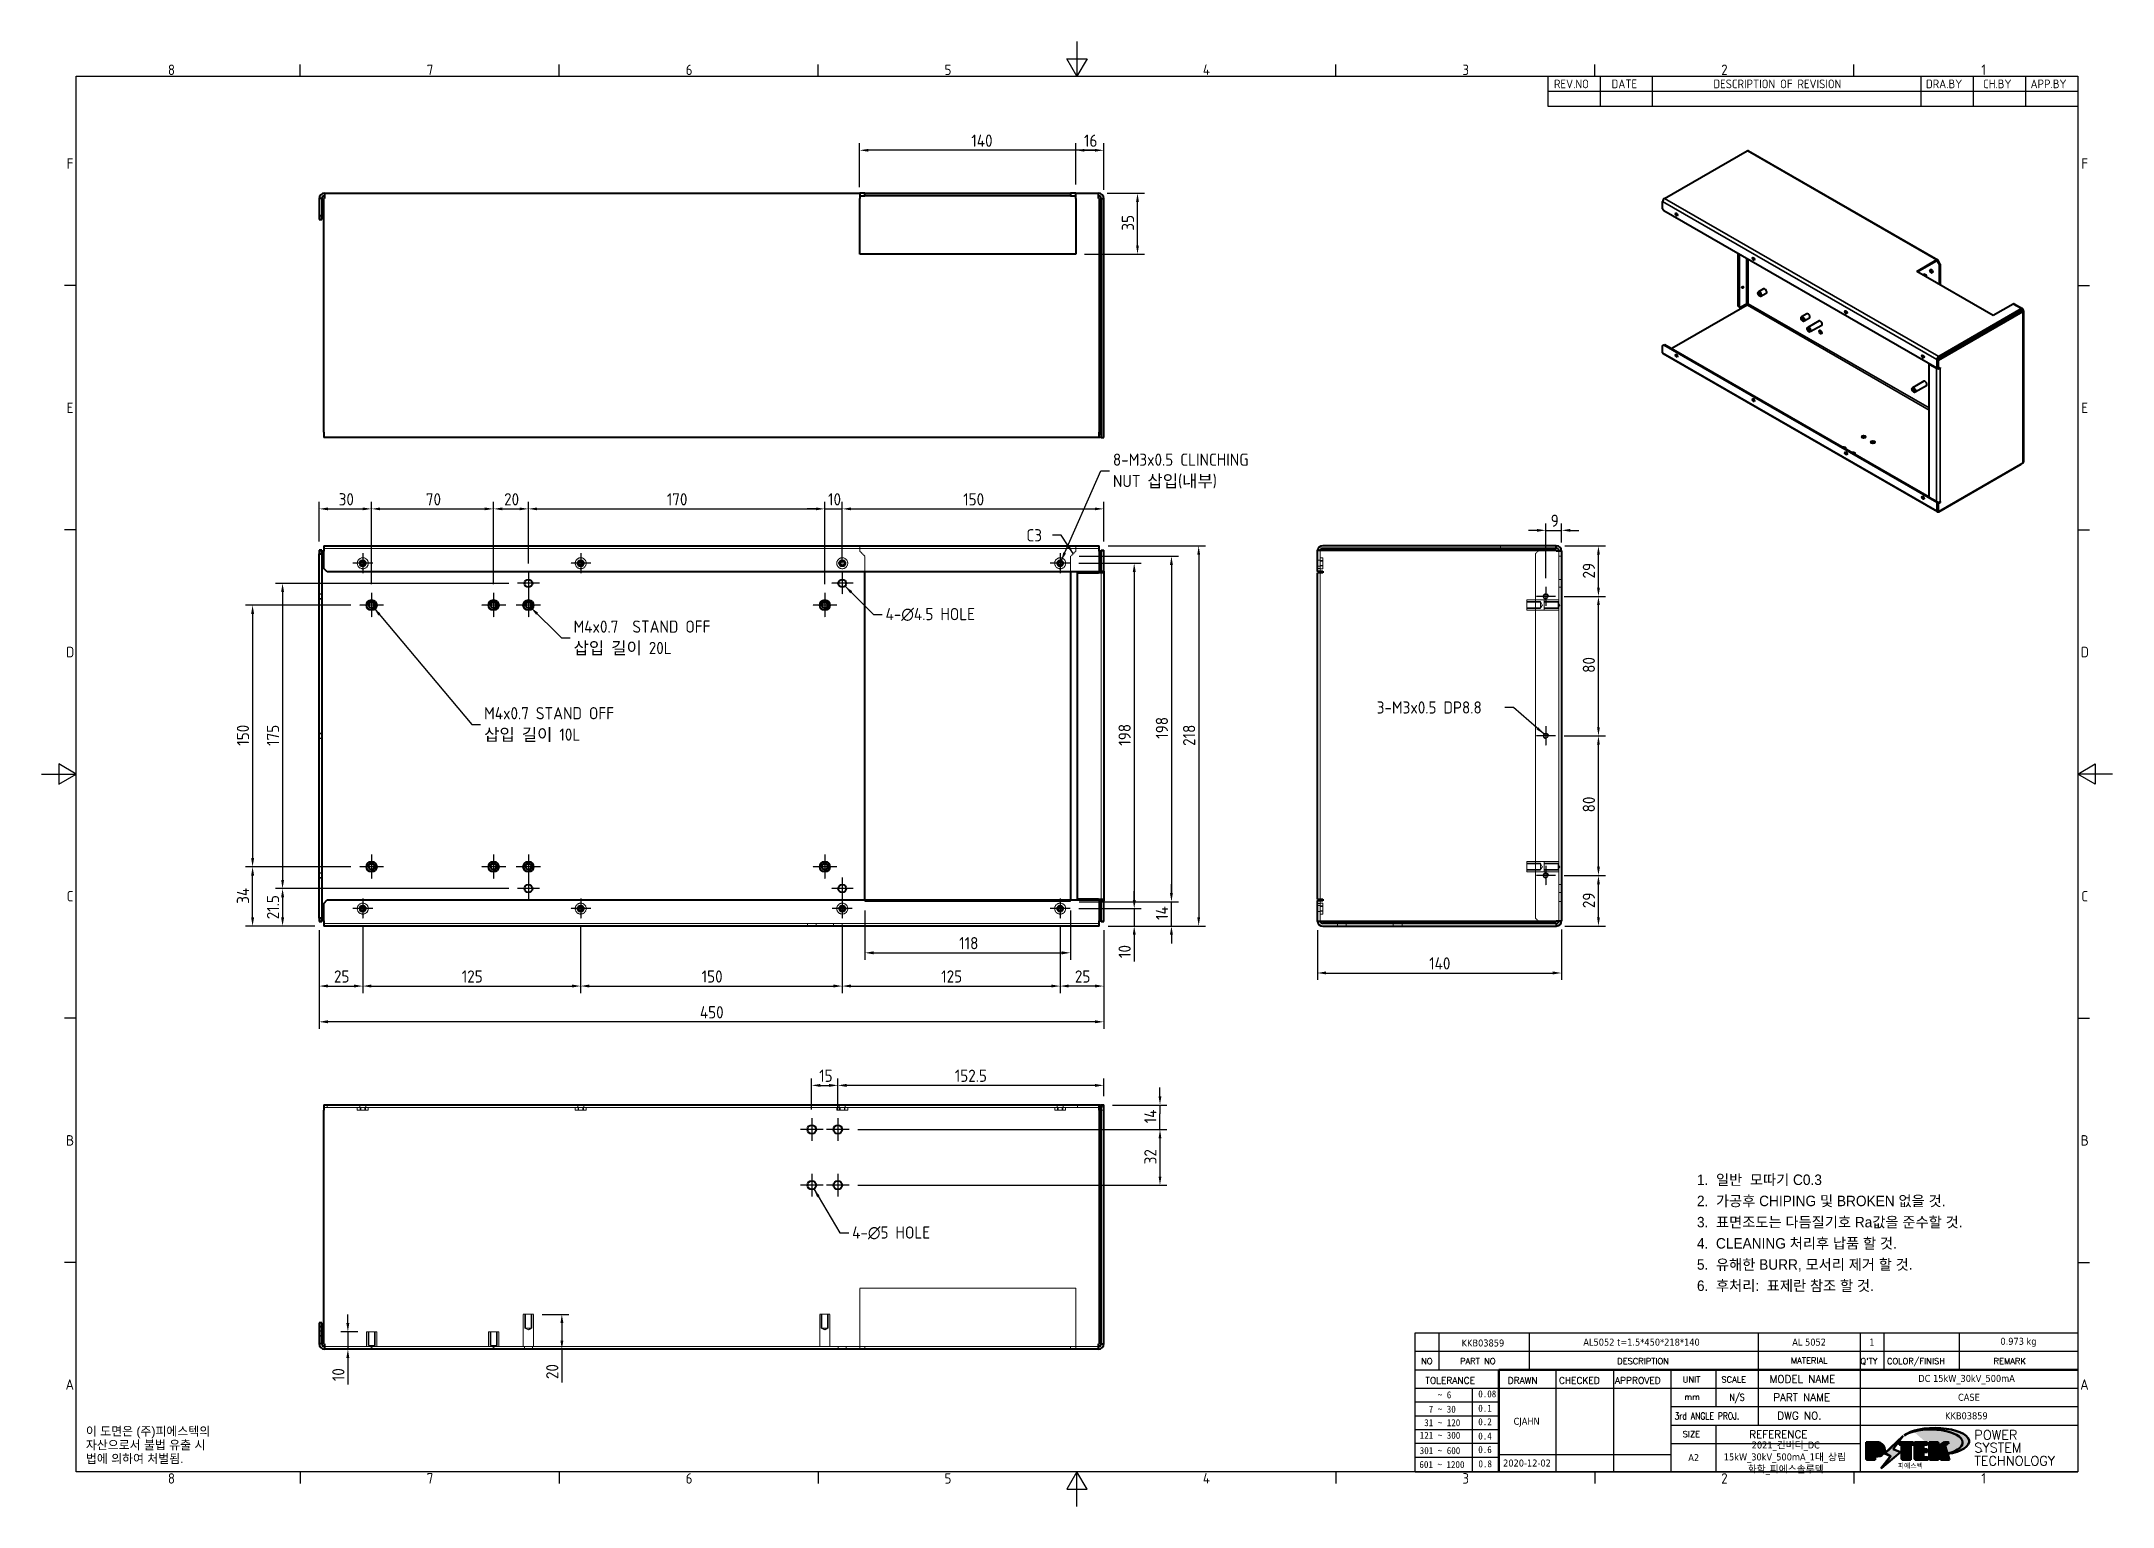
# Model space of a CAD drawing. Header units: millimetres. Extents: x 0 to 1188, y 0 to 840.
import ezdxf
from ezdxf.enums import TextEntityAlignment as Align

# ---------------------------------------------------------------- set-up
doc = ezdxf.new("R2010")
doc.units = ezdxf.units.MM
doc.header["$LTSCALE"] = 2
doc.linetypes.add('CHAIN', pattern=[0.7087, 0.4724, -0.0591, 0.1181, -0.0591])
doc.linetypes.add('DASHED', pattern=[0.2067, 0.1654, -0.0413])
doc.layers.get('0').update_dxf_attribs({"color": 3, "lineweight": 25, "true_color": 0x00ff00})
for name, color, linetype, lineweight, true_color in [('가려진 것(ISO)', 2, 'DASHED', 18, 0xffff00), ('가시적인 것(ISO)', 3, 'Continuous', 40, 0x00ff00), ('가시적인 좁은 것(ISO)', 3, 'Continuous', 35, 0x00ff00), ('기호(ISO)', 5, 'Continuous', 25, 0x0000ff), ('제목(ISO)', 5, 'Continuous', 50, 0x0000ff), ('중심 표식(ISO)', 1, 'Continuous', 25, 0xff0000), ('치수(ISO)', 2, 'Continuous', 25, 0xffff00)]:
    doc.layers.add(name, color=color, linetype=linetype, lineweight=lineweight, true_color=true_color)
doc.layers.add('경계(ISO)', color=7, linetype='Continuous', lineweight=25)
doc.layers.add('해치(ISO)', color=7, linetype='Continuous', lineweight=18)
doc.styles.add('HAN_291', font='')
doc.styles.add('HAN_370', font='', dxfattribs={"width": 2})
doc.styles.add('ISO Proportional', font='arial.ttf')
doc.styles.add('ISO ProportionalPSTEK', font='isocp.shx')
doc.styles.add('RC_284', font='ROMANC.shx')
doc.styles.add('RC_287', font='ROMANC.shx')
doc.styles.add('RC_292', font='ROMANC.shx')
doc.styles.add('ROMANT_294', font='romant.shx')
doc.styles.add('문자 텍스트_PSTEK_POSCO', font='isocp.shx')
doc.styles.add('치수 텍스트_PSTEK_POSCO', font='isocp.shx')
doc.styles.add('텍스트 스타일198', font='tahoma.ttf')
doc.styles.add('텍스트 스타일333', font='ROMANC.shx', dxfattribs={"width": 0.8})
doc.styles.get('HAN_291').set_extended_font_data('GulimChe')
doc.styles.get('HAN_370').set_extended_font_data('GulimChe')
doc.dimstyles.new('치수_PSTEK_POSCO', dxfattribs={"dimscale": 2, "dimtxt": 3.5, "dimasz": 2.5, "dimexe": 2, "dimexo": 2.5, "dimgap": 1, "dimtad": 1, "dimrnd": 1e-08, "dimdsep": 46, "dimtxsty": '치수 텍스트_PSTEK_POSCO', "dimcen": 0.09, "dimdle": 10, "dimclrd": 7, "dimclre": 7, "dimclrt": 2, "dimadec": 1, "dimazin": 2, "dimtfac": 1, "dimtmove": 0, "dimatfit": 3, "dimfxl": 1, "dimtolj": 1, "dimlwd": -1, "dimlwe": -1, "dimarcsym": 0})
doc.dimstyles.new('치수_PSTEK_POSCO$7', dxfattribs={"dimscale": 2, "dimtxt": 3.5, "dimasz": 2.5, "dimexe": 2, "dimexo": 2.5, "dimgap": 1, "dimtad": 1, "dimrnd": 1e-08, "dimdsep": 46, "dimtxsty": '치수 텍스트_PSTEK_POSCO', "dimcen": 0.09, "dimdle": 10, "dimclrd": 7, "dimclre": 7, "dimclrt": 2, "dimadec": 1, "dimazin": 2, "dimtfac": 1, "dimtmove": 0, "dimatfit": 3, "dimfxl": 1, "dimtolj": 1, "dimlwd": -1, "dimlwe": -1, "dimarcsym": 0})

msp = doc.modelspace()

# ---------------------------------------------------------------- texts
at = {"layer": '기호(ISO)', "color": 2, "true_color": 0xffff00, "attachment_point": 4}
for s, insert, char_height, width, line_spacing_factor, style in [('{8-M3x0.5 CLINCHING \\PNUT 삽입(내부)}', (614.606, 593.723), 7, 95.07844, 1.05, '치수 텍스트_PSTEK_POSCO'), ('{4-\\fAIGDT|b0|i0;\\H7.0000;n\\fisocp|b0|i0;\\H7.0000;4.5 HOLE}', (484.195, 511.452), 7, 60.57305, 0.6125, '치수 텍스트_PSTEK_POSCO'), ('{M4x0.7  STAND OFF\\P삽입 길이 20L}', (305.241, 498.003), 7, 91.15159, 1.05, '치수 텍스트_PSTEK_POSCO'), ('{M4x0.7 STAND OFF\\P삽입 길이 10L}', (253.934, 448.347), 7, 88.00844, 1.05, '치수 텍스트_PSTEK_POSCO'), ('{3-M3x0.5 DP8.8}', (765.942, 458.146), 7, 71.50896, 0.6125, '치수 텍스트_PSTEK_POSCO'), ('{4-\\fAIGDT|b0|i0;\\H7.0000;n\\fisocp|b0|i0;\\H7.0000;5 HOLE}', (465.043, 156.897), 7, 51.93569, 0.6125, '치수 텍스트_PSTEK_POSCO'), ('{\\fArial|b0|i0;\\H5.0000;이 도면은 (주)피에스텍의\\P자산으로서 불법 유출 시 \\P법에 의하여 처벌됨.}', (25.51, 35.029), 5, 78.61221, 0.944221, '문자 텍스트_PSTEK_POSCO')]:
    msp.add_mtext(s, dxfattribs=dict(at, insert=insert, char_height=char_height, width=width, line_spacing_factor=line_spacing_factor, style=style))
at = {"layer": '기호(ISO)', "color": 2, "true_color": 0xffff00, "insert": (564.988, 556.864), "char_height": 7, "attachment_point": 4, "style": '치수 텍스트_PSTEK_POSCO'}
msp.add_mtext('{C3}', dxfattribs=at)

# ---------------------------------------------------------------- blocks, each defined once
blk = doc.blocks.new('경계 Default Border')
at = {"layer": '경계(ISO)'}
for p, q in [((74.25, 410), (74.25, 413.4)), ((148.5, 410), (148.5, 413.4)), ((222.75, 410), (222.75, 413.4)), ((371.25, 410), (371.25, 413.4)), ((445.5, 410), (445.5, 413.4)), ((519.75, 410), (519.75, 413.4)), ((10, 350), (6.6, 350)), ((584, 350), (587.4, 350)), ((10, 280), (6.6, 280)), ((584, 280), (587.4, 280)), ((10, 140), (6.6, 140)), ((584, 140), (587.4, 140)), ((10, 70), (6.6, 70)), ((584, 70), (587.4, 70)), ((74.25, 10), (74.25, 6.6)), ((148.5, 10), (148.5, 6.6)), ((222.75, 10), (222.75, 6.6)), ((371.25, 10), (371.25, 6.6)), ((445.5, 10), (445.5, 6.6)), ((519.75, 10), (519.75, 6.6))]:
    blk.add_line(p, q, dxfattribs=at)
at = {"layer": '경계(ISO)', "flags": 128}
for points in [[(297, 420), (297, 410), (294.11, 415), (299.89, 415), (297, 410)], [(10, 10), (10, 410), (584, 410), (584, 10), (10, 10)], [(0, 210), (10, 210), (5, 212.89), (5, 207.11), (10, 210)], [(594, 210), (584, 210), (589, 212.89), (589, 207.11), (584, 210)], [(297, 0), (297, 10), (294.11, 5), (299.89, 5), (297, 10)]]:
    blk.add_lwpolyline(points, dxfattribs=at)
at = {"layer": '경계(ISO)', "color": 2, "true_color": 0xffff00, "char_height": 3, "attachment_point": 7, "style": '문자 텍스트_PSTEK_POSCO'}
for s, insert in [('8', (36.27, 410.37)), ('7', (110.52, 410.39)), ('6', (184.77, 410.37)), ('5', (259.02, 410.37)), ('4', (333.1, 410.4)), ('3', (407.54, 410.37)), ('2', (481.75, 410.37)), ('1', (556.36, 410.4)), ('F', (7.24, 383.5)), ('F', (585.04, 383.5)), ('E', (7.24, 313.47)), ('E', (585.04, 313.47)), ('D', (7.08, 243.47)), ('D', (584.88, 243.47)), ('C', (7.24, 173.47)), ('C', (585.04, 173.47)), ('B', (7.08, 103.47)), ('B', (584.88, 103.47)), ('A', (6.91, 33.49)), ('A', (584.71, 33.49)), ('8', (36.27, 6.57)), ('7', (110.52, 6.59)), ('6', (184.77, 6.57)), ('5', (259.02, 6.57)), ('4', (333.1, 6.6)), ('3', (407.54, 6.57)), ('2', (481.75, 6.57)), ('1', (556.36, 6.6))]:
    blk.add_mtext(s, dxfattribs=dict(at, insert=insert))
blk = doc.blocks.new('제목 블록 PSTEK')
at = {"true_color": 0xff0000}
h = blk.add_hatch(color=1, dxfattribs=at)
edge = h.paths.add_edge_path(flags=0)
edge.add_line((314.22, 19.61), (314.22, 17))
edge.add_line((314.22, 17), (314.35, 17))
edge.add_arc((314.35, 17.65), 0.651, 270, 360)
edge.add_line((315, 17.65), (315, 18.96))
edge.add_arc((314.35, 18.96), 0.651, 0, 90)
edge.add_line((314.35, 19.61), (314.22, 19.61))
edge = h.paths.add_edge_path()
edge.add_arc((314.98, 18.29), 1.97, 270, 450)
edge.add_line((314.98, 20.26), (311.77, 20.26))
edge.add_line((311.77, 20.26), (311.77, 15.34))
edge.add_line((311.77, 15.34), (314.22, 15.34))
edge.add_line((314.22, 15.34), (314.22, 16.32))
edge.add_line((314.22, 16.32), (314.98, 16.32))
at = {"true_color": 0x848484}
h = blk.add_hatch(color=252, dxfattribs=at)
edge = h.paths.add_edge_path()
edge.add_arc((314.98, 18.29), 1.97, 270, 406.82787)
edge.add_arc((315.16, 18.14), 1.97, -90, 53.56098, ccw=False)
edge.add_line((315.16, 16.17), (314.4, 16.17))
edge.add_line((314.4, 16.17), (314.4, 15.19))
edge.add_line((314.4, 15.19), (311.94, 15.19))
edge.add_line((311.94, 15.19), (311.94, 15.34))
edge.add_line((311.94, 15.34), (314.22, 15.34))
edge.add_line((314.22, 15.34), (314.22, 16.32))
edge.add_line((314.22, 16.32), (314.98, 16.32))
h = blk.add_hatch(color=252, dxfattribs=at)
edge = h.paths.add_edge_path()
edge.add_line((314.4, 19.46), (314.53, 19.46))
edge.add_arc((314.53, 18.81), 0.651, 60.41893, 90, ccw=False)
edge.add_arc((314.35, 18.96), 0.651, 39.96992, 90)
edge.add_line((314.35, 19.61), (314.22, 19.61))
edge.add_line((314.22, 19.61), (314.22, 17))
edge.add_line((314.22, 17), (314.35, 17))
edge.add_arc((314.35, 17.65), 0.651, 270, 274.69308)
edge.add_line((314.4, 17), (314.4, 19.46))
for points in [[(317.22, 17.06), (322.03, 21.63), (322.28, 21.94), (317.05, 16.98), (318.75, 16.19), (316, 12.72), (316.34, 13), (318.92, 16.27)], [(321.98, 19.61), (321.4, 19.61), (321.4, 19.46), (321.98, 19.46)], [(324.66, 19.46), (325.42, 19.46), (325.42, 20.11), (325.24, 20.11), (325.24, 19.61), (324.48, 19.61), (324.48, 15.34), (322.16, 15.34), (322.16, 15.19), (324.66, 15.19)], [(328.29, 19.46), (329.41, 19.46), (329.41, 20.11), (329.23, 20.11), (329.23, 19.61), (328.11, 19.61), (328.11, 18.26), (328.29, 18.26)], [(328.29, 17.42), (329.41, 17.42), (329.41, 18.11), (329.23, 18.11), (329.23, 17.56), (328.11, 17.56), (328.11, 15.99), (328.29, 15.99)], [(332.51, 20.11), (332.33, 20.11), (332.33, 19), (332.51, 19.11)], [(335.62, 20.11), (335.25, 20.11), (334.25, 19.31), (335.49, 15.34), (333.2, 15.34), (333.25, 15.19), (335.66, 15.19), (334.43, 19.16)], [(329.54, 15.85), (329.36, 15.85), (329.36, 15.34), (325.83, 15.34), (325.83, 15.19), (329.54, 15.19)], [(332.51, 16.93), (332.33, 17.43), (332.33, 15.34), (330.04, 15.34), (330.04, 15.19), (332.51, 15.19)]]:
    blk.add_hatch(color=252, dxfattribs=at).paths.add_polyline_path(points)
at = {"true_color": 0x0000ff}
blk.add_hatch(color=5, dxfattribs=at).paths.add_polyline_path([(321.62, 17.42), (319.53, 18.25), (322.45, 22.02), (317.22, 17.06), (318.92, 16.27), (316.17, 12.8)])
at = {"true_color": 0xff0000}
for points in [[(324.48, 19.61), (325.24, 19.61), (325.24, 20.26), (321.23, 20.26), (321.23, 19.61), (321.98, 19.61), (321.98, 15.34), (324.48, 15.34)], [(329.23, 20.26), (325.66, 20.26), (325.66, 15.34), (329.36, 15.34), (329.36, 15.99), (328.11, 15.99), (328.11, 17.56), (329.23, 17.56), (329.23, 18.26), (328.11, 18.26), (328.11, 19.61), (329.23, 19.61)], [(332.33, 20.26), (329.86, 20.26), (329.86, 15.34), (332.33, 15.34), (332.33, 17.43), (333.07, 15.34), (335.49, 15.34), (334.25, 19.31), (335.44, 20.26), (334.31, 20.26), (332.33, 19)]]:
    blk.add_hatch(color=1, dxfattribs=at).paths.add_polyline_path(points)
at = {"layer": '해치(ISO)', "true_color": 0x27d1fc}
h = blk.add_hatch(color=140, dxfattribs=at)
edge = h.paths.add_edge_path()
edge.add_ellipse((330.37, 20.16), major_axis=(9.1, 0), ratio=0.40699, start_angle=301.30985, end_angle=507.74369)
edge.add_ellipse((331.53, 20.46), major_axis=(-9.82, 0), ratio=0.39426, start_angle=111.51207, end_angle=334.47025, ccw=False)
edge.add_line((335.14, 16.86), (335.1, 16.99))
at = {"color": 180, "true_color": 0x3f00ff}
for p, q in [((182.48, 11.79), (182.48, 51.57)), ((182.48, 51.57), (372.48, 51.57)), ((189.27, 51.57), (189.27, 41.01)), ((215.22, 41.01), (215.22, 51.57)), ((280.88, 51.57), (280.88, 41.01)), ((310.09, 51.57), (310.09, 41.01)), ((316.9, 51.57), (316.9, 41.01)), ((338.46, 51.57), (338.46, 41.01)), ((372.48, 51.57), (372.48, 11.79)), ((182.48, 46.29), (372.48, 46.29)), ((182.48, 41.01), (206.45, 41.01)), ((182.48, 35.73), (206.45, 35.73)), ((198.86, 12.03), (198.86, 35.73)), ((206.45, 35.73), (372.48, 35.73)), ((222.94, 11.79), (222.94, 41.01)), ((239.43, 11.79), (239.43, 41.01)), ((255.92, 11.79), (255.92, 41.01)), ((268.69, 41.01), (268.69, 30.45)), ((280.88, 41.01), (280.88, 25.17)), ((310.09, 41.01), (310.09, 11.79)), ((182.48, 31.78), (206.45, 31.78)), ((255.92, 30.45), (372.48, 30.45)), ((182.48, 27.83), (206.45, 27.83)), ((182.48, 23.88), (206.45, 23.88)), ((255.92, 25.17), (372.48, 25.17)), ((268.69, 25.17), (268.69, 11.79)), ((182.48, 19.93), (206.45, 19.93)), ((255.92, 19.89), (310.09, 19.89)), ((182.48, 15.98), (206.45, 15.98)), ((206.45, 16.74), (255.92, 16.74)), ((182.48, 11.79), (372.48, 11.79))]:
    blk.add_line(p, q, dxfattribs=at)
at = {"color": 7, "lineweight": 50}
for p, q in [((206.45, 11.79), (206.45, 41.01)), ((206.45, 41.01), (372.48, 41.01))]:
    blk.add_line(p, q, dxfattribs=at)
at = {"color": 7}
for p, q in [((314.98, 20.26), (311.77, 20.26)), ((311.77, 20.26), (311.77, 15.34)), ((314.98, 20.26), (311.77, 20.26)), ((311.77, 20.26), (311.77, 15.34)), ((314.22, 17), (314.22, 19.61)), ((314.22, 19.61), (314.35, 19.61)), ((314.35, 19.61), (314.22, 19.61)), ((314.22, 19.61), (314.22, 17)), ((314.22, 17), (314.22, 19.61)), ((314.22, 19.61), (314.35, 19.61)), ((314.4, 19.46), (314.53, 19.46)), ((314.4, 17), (314.4, 19.46)), ((315, 18.96), (315, 17.65)), ((315, 18.96), (315, 17.65)), ((322.28, 21.94), (317.05, 16.98)), ((322.45, 22.02), (317.22, 17.06)), ((317.22, 17.06), (322.03, 21.63)), ((319.53, 18.25), (322.45, 22.02)), ((321.62, 17.42), (319.53, 18.25)), ((325.24, 20.26), (321.23, 20.26)), ((321.23, 20.26), (321.23, 19.61)), ((325.24, 20.26), (321.23, 20.26)), ((321.23, 20.26), (321.23, 19.61)), ((321.23, 19.61), (321.98, 19.61)), ((321.23, 19.61), (321.98, 19.61)), ((321.4, 19.61), (321.4, 19.46)), ((321.98, 19.61), (321.4, 19.61)), ((321.4, 19.46), (321.98, 19.46)), ((321.98, 19.61), (321.98, 15.34)), ((321.98, 19.46), (321.98, 19.61)), ((321.98, 19.61), (321.98, 15.34)), ((322.03, 21.63), (322.28, 21.94)), ((324.48, 19.61), (325.24, 19.61)), ((324.48, 15.34), (324.48, 19.61)), ((325.24, 19.61), (324.48, 19.61)), ((324.48, 19.61), (324.48, 15.34)), ((324.48, 19.61), (325.24, 19.61)), ((324.48, 15.34), (324.48, 19.61)), ((324.66, 19.46), (325.42, 19.46)), ((324.66, 15.19), (324.66, 19.46)), ((325.24, 19.61), (325.24, 20.26)), ((325.24, 19.61), (325.24, 20.26)), ((325.42, 20.11), (325.24, 20.11)), ((325.24, 20.11), (325.24, 19.61)), ((325.42, 19.46), (325.42, 20.11)), ((329.23, 20.26), (325.66, 20.26)), ((325.66, 20.26), (325.66, 15.34)), ((325.66, 20.26), (325.66, 15.34)), ((329.23, 20.26), (325.66, 20.26)), ((328.11, 18.26), (328.11, 19.61)), ((328.11, 19.61), (329.23, 19.61)), ((329.23, 19.61), (328.11, 19.61)), ((328.11, 19.61), (328.11, 18.26)), ((328.11, 18.26), (328.11, 19.61)), ((328.11, 19.61), (329.23, 19.61)), ((329.23, 18.26), (328.11, 18.26)), ((328.11, 18.26), (328.29, 18.26)), ((329.23, 18.26), (328.11, 18.26)), ((328.29, 18.26), (328.29, 19.46)), ((328.29, 19.46), (329.41, 19.46)), ((329.23, 19.61), (329.23, 20.26)), ((329.23, 19.61), (329.23, 20.26)), ((329.41, 20.11), (329.23, 20.11)), ((329.23, 20.11), (329.23, 19.61)), ((329.23, 17.56), (329.23, 18.26)), ((329.23, 17.56), (329.23, 18.26)), ((329.41, 18.11), (329.23, 18.11)), ((329.23, 18.11), (329.23, 17.56)), ((329.41, 19.46), (329.41, 20.11)), ((329.41, 17.42), (329.41, 18.11)), ((332.33, 20.26), (329.86, 20.26)), ((329.86, 20.26), (329.86, 15.34)), ((329.86, 20.26), (329.86, 15.34)), ((332.33, 20.26), (329.86, 20.26)), ((334.31, 20.26), (332.33, 19)), ((332.33, 19), (332.33, 20.26)), ((334.31, 20.26), (332.33, 19)), ((332.33, 19), (332.33, 20.26)), ((332.51, 20.11), (332.33, 20.11)), ((332.33, 20.11), (332.33, 19)), ((332.33, 19), (332.51, 19.11)), ((332.51, 19.11), (332.51, 20.11)), ((334.25, 19.31), (335.44, 20.26)), ((334.25, 19.31), (335.44, 20.26)), ((335.25, 20.11), (334.25, 19.31)), ((335.49, 15.34), (334.25, 19.31)), ((334.25, 19.31), (335.49, 15.34)), ((335.49, 15.34), (334.25, 19.31)), ((335.44, 20.26), (334.31, 20.26)), ((335.44, 20.26), (334.31, 20.26)), ((334.43, 19.16), (335.62, 20.11)), ((335.66, 15.19), (334.43, 19.16)), ((335.62, 20.11), (335.25, 20.11)), ((311.77, 15.34), (314.22, 15.34)), ((311.77, 15.34), (314.22, 15.34)), ((314.22, 15.34), (311.94, 15.34)), ((311.94, 15.34), (311.94, 15.19)), ((311.94, 15.19), (314.4, 15.19)), ((314.35, 17), (314.22, 17)), ((314.22, 17), (314.35, 17)), ((314.35, 17), (314.22, 17)), ((314.22, 16.32), (314.98, 16.32)), ((314.22, 15.34), (314.22, 16.32)), ((314.98, 16.32), (314.22, 16.32)), ((314.22, 16.32), (314.22, 15.34)), ((314.22, 16.32), (314.98, 16.32)), ((314.22, 15.34), (314.22, 16.32)), ((314.4, 16.17), (315.16, 16.17)), ((314.4, 15.19), (314.4, 16.17)), ((318.75, 16.19), (316, 12.72)), ((316, 12.72), (316.34, 13)), ((316.17, 12.8), (321.62, 17.42)), ((318.92, 16.27), (316.17, 12.8)), ((316.34, 13), (318.92, 16.27)), ((317.05, 16.98), (318.75, 16.19)), ((318.92, 16.27), (317.22, 17.06)), ((317.22, 17.06), (318.92, 16.27)), ((321.98, 15.34), (324.48, 15.34)), ((321.98, 15.34), (324.48, 15.34)), ((324.48, 15.34), (322.16, 15.34)), ((322.16, 15.34), (322.16, 15.19)), ((322.16, 15.19), (324.66, 15.19)), ((325.66, 15.34), (329.36, 15.34)), ((325.66, 15.34), (329.36, 15.34)), ((329.36, 15.34), (325.83, 15.34)), ((325.83, 15.34), (325.83, 15.19)), ((325.83, 15.19), (329.54, 15.19)), ((328.11, 17.56), (329.23, 17.56)), ((328.11, 15.99), (328.11, 17.56)), ((329.23, 17.56), (328.11, 17.56)), ((328.11, 17.56), (328.11, 15.99)), ((328.11, 17.56), (329.23, 17.56)), ((328.11, 15.99), (328.11, 17.56)), ((329.36, 15.99), (328.11, 15.99)), ((328.11, 15.99), (328.29, 15.99)), ((329.36, 15.99), (328.11, 15.99)), ((328.29, 15.99), (328.29, 17.42)), ((328.29, 17.42), (329.41, 17.42)), ((329.36, 15.34), (329.36, 15.99)), ((329.36, 15.34), (329.36, 15.99)), ((329.54, 15.85), (329.36, 15.85)), ((329.36, 15.85), (329.36, 15.34)), ((329.54, 15.19), (329.54, 15.85)), ((329.86, 15.34), (332.33, 15.34)), ((329.86, 15.34), (332.33, 15.34)), ((332.33, 15.34), (330.04, 15.34)), ((330.04, 15.34), (330.04, 15.19)), ((330.04, 15.19), (332.51, 15.19)), ((332.33, 17.43), (333.07, 15.34)), ((332.33, 15.34), (332.33, 17.43)), ((332.51, 16.93), (332.33, 17.43)), ((332.33, 17.43), (332.33, 15.34)), ((332.33, 17.43), (333.07, 15.34)), ((332.33, 15.34), (332.33, 17.43)), ((332.51, 15.19), (332.51, 16.93)), ((333.07, 15.34), (335.49, 15.34)), ((333.07, 15.34), (335.49, 15.34)), ((335.49, 15.34), (333.2, 15.34)), ((333.2, 15.34), (333.25, 15.19)), ((333.25, 15.19), (335.66, 15.19)), ((345.04, 17.5), (344.99, 17.69))]:
    blk.add_line(p, q, dxfattribs=at)
at = {"color": 1, "true_color": 0xff0000}
for p, q in [((314.98, 20.26), (311.77, 20.26)), ((311.77, 20.26), (311.77, 15.34)), ((314.22, 17), (314.22, 19.61)), ((314.22, 19.61), (314.35, 19.61)), ((315, 18.96), (315, 17.65)), ((325.24, 20.26), (321.23, 20.26)), ((321.23, 20.26), (321.23, 19.61)), ((321.23, 19.61), (321.98, 19.61)), ((321.98, 19.61), (321.98, 15.34)), ((324.48, 19.61), (325.24, 19.61)), ((324.48, 15.34), (324.48, 19.61)), ((325.24, 19.61), (325.24, 20.26)), ((329.23, 20.26), (325.66, 20.26)), ((325.66, 20.26), (325.66, 15.34)), ((328.11, 18.26), (328.11, 19.61)), ((328.11, 19.61), (329.23, 19.61)), ((329.23, 18.26), (328.11, 18.26)), ((329.23, 19.61), (329.23, 20.26)), ((329.23, 17.56), (329.23, 18.26)), ((332.33, 20.26), (329.86, 20.26)), ((329.86, 20.26), (329.86, 15.34)), ((334.31, 20.26), (332.33, 19)), ((332.33, 19), (332.33, 20.26)), ((334.25, 19.31), (335.44, 20.26)), ((335.49, 15.34), (334.25, 19.31)), ((335.44, 20.26), (334.31, 20.26)), ((311.77, 15.34), (314.22, 15.34)), ((314.35, 17), (314.22, 17)), ((314.22, 16.32), (314.98, 16.32)), ((314.22, 15.34), (314.22, 16.32)), ((321.98, 15.34), (324.48, 15.34)), ((325.66, 15.34), (329.36, 15.34)), ((328.11, 17.56), (329.23, 17.56)), ((328.11, 15.99), (328.11, 17.56)), ((329.36, 15.99), (328.11, 15.99)), ((329.36, 15.34), (329.36, 15.99)), ((329.86, 15.34), (332.33, 15.34)), ((332.33, 17.43), (333.07, 15.34)), ((332.33, 15.34), (332.33, 17.43)), ((333.07, 15.34), (335.49, 15.34))]:
    blk.add_line(p, q, dxfattribs=at)
at = {"color": 5, "true_color": 0x0000ff}
for p, q in [((322.45, 22.02), (317.22, 17.06)), ((319.53, 18.25), (322.45, 22.02)), ((321.62, 17.42), (319.53, 18.25)), ((316.17, 12.8), (321.62, 17.42)), ((318.92, 16.27), (316.17, 12.8)), ((317.22, 17.06), (318.92, 16.27))]:
    blk.add_line(p, q, dxfattribs=at)
at = {"color": 7}
for centre, radius, start, end in [((314.35, 18.96), 0.651, 0, 90), ((314.35, 18.96), 0.651, 39.96992, 90), ((314.35, 18.96), 0.651, 0, 90), ((314.53, 18.81), 0.651, 60.41893, 90), ((314.98, 18.29), 1.97, 270, 90), ((314.98, 18.29), 1.97, 270, 90), ((314.98, 18.29), 1.97, 270, 46.82787), ((315.16, 18.14), 1.97, 270, 53.56098), ((314.35, 17.65), 0.651, 270, 0), ((314.35, 17.65), 0.651, 270, 0), ((314.35, 17.65), 0.651, 270, 274.69308)]:
    blk.add_arc(centre, radius, start, end, dxfattribs=at)
at = {"color": 1, "true_color": 0xff0000}
for centre, radius, start, end in [((314.35, 18.96), 0.651, 0, 90), ((314.98, 18.29), 1.97, 270, 90), ((314.35, 17.65), 0.651, 270, 0)]:
    blk.add_arc(centre, radius, start, end, dxfattribs=at)
at = {"layer": '제목(ISO)', "lineweight": 18}
blk.add_line((182.48, 35.73), (182.48, 11.79), dxfattribs=at)
at = {"layer": '제목(ISO)'}
for p, q in [((314.98, 20.26), (311.77, 20.26)), ((311.77, 20.26), (311.77, 15.34)), ((314.22, 17), (314.22, 19.61)), ((314.22, 19.61), (314.35, 19.61)), ((314.35, 19.61), (314.22, 19.61)), ((314.22, 19.61), (314.22, 17)), ((314.4, 19.46), (314.53, 19.46)), ((314.4, 17), (314.4, 19.46)), ((315, 18.96), (315, 17.65)), ((322.28, 21.94), (317.05, 16.98)), ((322.45, 22.02), (317.22, 17.06)), ((317.22, 17.06), (322.03, 21.63)), ((319.53, 18.25), (322.45, 22.02)), ((321.62, 17.42), (319.53, 18.25)), ((325.24, 20.26), (321.23, 20.26)), ((321.23, 20.26), (321.23, 19.61)), ((321.23, 19.61), (321.98, 19.61)), ((321.98, 19.61), (321.4, 19.61)), ((321.4, 19.61), (321.4, 19.46)), ((321.4, 19.46), (321.98, 19.46)), ((321.98, 19.61), (321.98, 15.34)), ((321.98, 19.46), (321.98, 19.61)), ((322.03, 21.63), (322.28, 21.94)), ((324.48, 19.61), (325.24, 19.61)), ((324.48, 15.34), (324.48, 19.61)), ((325.24, 19.61), (324.48, 19.61)), ((324.48, 19.61), (324.48, 15.34)), ((324.66, 19.46), (325.42, 19.46)), ((324.66, 15.19), (324.66, 19.46)), ((325.24, 19.61), (325.24, 20.26)), ((325.42, 20.11), (325.24, 20.11)), ((325.24, 20.11), (325.24, 19.61)), ((325.42, 19.46), (325.42, 20.11)), ((329.23, 20.26), (325.66, 20.26)), ((325.66, 20.26), (325.66, 15.34)), ((328.11, 18.26), (328.11, 19.61)), ((328.11, 19.61), (329.23, 19.61)), ((329.23, 19.61), (328.11, 19.61)), ((328.11, 19.61), (328.11, 18.26)), ((329.23, 18.26), (328.11, 18.26)), ((328.11, 18.26), (328.29, 18.26)), ((328.29, 19.46), (329.41, 19.46)), ((328.29, 18.26), (328.29, 19.46)), ((329.23, 19.61), (329.23, 20.26)), ((329.41, 20.11), (329.23, 20.11)), ((329.23, 20.11), (329.23, 19.61)), ((329.23, 17.56), (329.23, 18.26)), ((329.41, 18.11), (329.23, 18.11)), ((329.23, 18.11), (329.23, 17.56)), ((329.41, 19.46), (329.41, 20.11)), ((329.41, 17.42), (329.41, 18.11)), ((332.33, 20.26), (329.86, 20.26)), ((329.86, 20.26), (329.86, 15.34)), ((334.31, 20.26), (332.33, 19)), ((332.33, 19), (332.33, 20.26)), ((332.51, 20.11), (332.33, 20.11)), ((332.33, 20.11), (332.33, 19)), ((332.33, 19), (332.51, 19.11)), ((332.51, 19.11), (332.51, 20.11)), ((334.25, 19.31), (335.44, 20.26)), ((335.25, 20.11), (334.25, 19.31)), ((335.49, 15.34), (334.25, 19.31)), ((334.25, 19.31), (335.49, 15.34)), ((335.44, 20.26), (334.31, 20.26)), ((334.43, 19.16), (335.62, 20.11)), ((335.66, 15.19), (334.43, 19.16)), ((335.62, 20.11), (335.25, 20.11)), ((311.77, 15.34), (314.22, 15.34)), ((314.22, 15.34), (311.94, 15.34)), ((311.94, 15.34), (311.94, 15.19)), ((311.94, 15.19), (314.4, 15.19)), ((314.35, 17), (314.22, 17)), ((314.22, 17), (314.35, 17)), ((314.22, 15.34), (314.22, 16.32)), ((314.22, 16.32), (314.98, 16.32)), ((314.98, 16.32), (314.22, 16.32)), ((314.22, 16.32), (314.22, 15.34)), ((314.4, 15.19), (314.4, 16.17)), ((314.4, 16.17), (315.16, 16.17)), ((318.75, 16.19), (316, 12.72)), ((316, 12.72), (316.34, 13)), ((316.17, 12.8), (321.62, 17.42)), ((318.92, 16.27), (316.17, 12.8)), ((316.34, 13), (318.92, 16.27)), ((317.05, 16.98), (318.75, 16.19)), ((317.22, 17.06), (318.92, 16.27)), ((318.92, 16.27), (317.22, 17.06)), ((321.98, 15.34), (324.48, 15.34)), ((324.48, 15.34), (322.16, 15.34)), ((322.16, 15.34), (322.16, 15.19)), ((322.16, 15.19), (324.66, 15.19)), ((325.66, 15.34), (329.36, 15.34)), ((329.36, 15.34), (325.83, 15.34)), ((325.83, 15.34), (325.83, 15.19)), ((325.83, 15.19), (329.54, 15.19)), ((328.11, 15.99), (328.11, 17.56)), ((328.11, 17.56), (329.23, 17.56)), ((329.23, 17.56), (328.11, 17.56)), ((328.11, 17.56), (328.11, 15.99)), ((329.36, 15.99), (328.11, 15.99)), ((328.11, 15.99), (328.29, 15.99)), ((328.29, 17.42), (329.41, 17.42)), ((328.29, 15.99), (328.29, 17.42)), ((329.36, 15.34), (329.36, 15.99)), ((329.54, 15.85), (329.36, 15.85)), ((329.36, 15.85), (329.36, 15.34)), ((329.54, 15.19), (329.54, 15.85)), ((329.86, 15.34), (332.33, 15.34)), ((332.33, 15.34), (330.04, 15.34)), ((330.04, 15.34), (330.04, 15.19)), ((330.04, 15.19), (332.51, 15.19)), ((332.33, 15.34), (332.33, 17.43)), ((332.33, 17.43), (333.07, 15.34)), ((332.51, 16.93), (332.33, 17.43)), ((332.33, 17.43), (332.33, 15.34)), ((332.51, 15.19), (332.51, 16.93)), ((333.07, 15.34), (335.49, 15.34)), ((335.49, 15.34), (333.2, 15.34)), ((333.2, 15.34), (333.25, 15.19)), ((333.25, 15.19), (335.66, 15.19))]:
    blk.add_line(p, q, dxfattribs=at)
at = {"layer": '제목(ISO)', "color": 4, "true_color": 0x00ffff}
blk.add_line((335.14, 16.86), (335.1, 16.99), dxfattribs=at)
at = {"layer": '제목(ISO)'}
for centre, radius, start, end in [((314.35, 18.96), 0.651, 0, 90), ((314.35, 18.96), 0.651, 39.96992, 90), ((314.53, 18.81), 0.651, 60.41893, 90), ((314.98, 18.29), 1.97, 46.82787, 90), ((314.98, 18.29), 1.97, 270, 46.82787), ((314.98, 18.29), 1.97, 270, 46.82787), ((315.16, 18.14), 1.97, 270, 53.56098), ((314.35, 17.65), 0.651, 270, 0), ((314.35, 17.65), 0.651, 270, 274.69308)]:
    blk.add_arc(centre, radius, start, end, dxfattribs=at)
at = {"layer": '제목(ISO)', "color": 4, "true_color": 0x00ffff}
for centre, major_axis, ratio, start_param, end_param in [((331.53, 20.46), (9.82, 0), 0.39426, 5.087845, 8.9792), ((330.37, 20.16), (9.1, 0), 0.40699, 5.258849, 8.861799)]:
    blk.add_ellipse(centre, major_axis=major_axis, ratio=ratio, start_param=start_param, end_param=end_param, dxfattribs=at)
at = {"color": 2, "true_color": 0xffff00}
for s, height, style, p in [('NO', 1.742, 'RC_284', (184.14, 42.62)), ('PART NO', 1.742, 'RC_284', (195.34, 42.62)), ('DESCRIPTION', 1.7424, 'RC_284', (240.4, 42.62)), ("Q'TY", 1.742, 'RC_284', (310.14, 42.62)), ('COLOR/FINISH', 1.7424, 'RC_284', (317.77, 42.62)), ('REMARK', 1.742, 'RC_284', (348.35, 42.62)), (' TOLERANCE', 1.9, 'RC_287', (184.09, 37.01)), ('DRAWN', 1.9, 'RC_287', (208.98, 37.01)), ('CHECKED', 1.9, 'RC_287', (223.69, 37.01)), ('APPROVED', 1.9, 'RC_287', (239.78, 37.01)), ('UNIT', 1.742, 'RC_284', (259.17, 37.34)), ('SCALE', 1.742, 'RC_284', (270.29, 37.34)), ('MODEL NAME', 2.178, 'RC_292', (284.1, 37.25)), ('  7 ~ 30', 2, 'HAN_291', (183.77, 28.71)), ('    ~ 6', 2, 'HAN_291', (183.77, 32.82)), ('0.08', 2, 'HAN_291', (200.55, 33.1)), ('0.1', 2, 'HAN_291', (200.55, 28.99)), ('mm', 1.742, 'RC_284', (259.65, 32.35)), ('PART NAME', 2.178, 'RC_292', (285.14, 32.03)), (' 31 ~ 120', 2, 'HAN_291', (183.77, 24.83)), ('0.2', 2, 'HAN_291', (200.55, 25.11)), (' DWG NO.', 2.178, 'RC_292', (284.81, 26.75)), ('301 ~ 600', 2, 'HAN_291', (183.77, 16.83)), ('121 ~ 300', 2, 'HAN_291', (183.77, 21.21)), ('0.4', 2, 'HAN_291', (200.55, 21)), ('0.6', 2, 'HAN_291', (200.55, 17.12)), ('SIZE', 1.742, 'RC_284', (259.17, 21.69)), ('REFERENCE', 2.178, 'RC_292', (278.27, 21.43)), ('601 ~ 1200', 2, 'HAN_291', (183.68, 12.85)), ('0.8', 2, 'HAN_291', (200.61, 13.06))]:
    blk.add_text(s, height=height, dxfattribs=dict(at, style=style)).set_placement(p)
at = {"color": 2, "true_color": 0xffff00, "style": 'RC_284'}
blk.add_text('MATERIAL', height=1.742, dxfattribs=at).set_placement((295.48, 43.65), align=Align.MIDDLE_CENTER)
at = {"color": 7, "style": '텍스트 스타일333', "width": 0.8}
blk.add_text('N/S', height=2, dxfattribs=at).set_placement((274.78, 33.09), align=Align.MIDDLE_CENTER)
at = {"color": 2, "true_color": 0xffff00, "style": '텍스트 스타일333', "width": 0.8}
blk.add_text('3rd ANGLE PROJ.', height=2, dxfattribs=at).set_placement((256.84, 26.76))
at = {"color": 7, "style": 'ROMANT_294'}
for s, p in [('POWER', (342.83, 20.97)), ('SYSTEM', (342.83, 17.33)), ('TECHNOLOGY', (342.83, 13.57))]:
    blk.add_text(s, height=2.7, dxfattribs=at).set_placement(p)
at = {"color": 7, "insert": (320.85, 14.21), "char_height": 1.4, "attachment_point": 1, "line_spacing_factor": 0.332, "style": 'HAN_370'}
blk.add_mtext('\\fHY견고딕|b0|i0;\\H1.4000;피에스텍', dxfattribs=at)
at = {"layer": '제목(ISO)', "color": 7, "style": '텍스트 스타일198'}
for tag, p in [('부품_번호_001', (195.79, 47.68)), ('설명_001', (230.68, 47.92)), ('재질_001', (290.6, 47.93)), ("3._Q'TY_001", (312.71, 47.92)), ('질량\\P3;_001', (350.3, 48.16)), ('1._MODEL_NAME_001', (326.77, 37.52)), ('제목_001', (338.15, 32.12)), ('설계자_001', (210.68, 25.23)), ('부품_번호_001', (334.45, 26.81)), ('프로젝트_001', (278.97, 18.44)), ('작성_날짜_001', (207.68, 13.27)), ('시트_크기_001', (260.79, 14.82)), ('프로젝트_002', (270.97, 15.01)), ('프로젝트_003', (277.83, 11.55))]:
    blk.add_attdef(tag, p, '', height=2, dxfattribs=at)
for tag, p in [('4._COLOR', (327.68, 48.93)), ('점검자', (231.18, 26.23)), ('엔지니어링_승인자', (247.67, 26.23)), ('점검_날짜', (231.18, 14.27)), ('엔지니어링_승인_날짜', (247.67, 14.27))]:
    blk.add_attdef(tag, text='', height=2, dxfattribs=at).set_placement(p, align=Align.MIDDLE_CENTER)
blk = doc.blocks.new('리비전 내역')
at = {"layer": '기호(ISO)'}
for p, q in [((432, 410), (584, 410)), ((432, 410), (432, 405.72)), ((447, 410), (447, 405.72)), ((462, 410), (462, 405.72)), ((539, 410), (539, 405.72)), ((554, 410), (554, 405.72)), ((569, 410), (569, 405.72)), ((584, 410), (584, 405.72)), ((432, 405.72), (584, 405.72)), ((432, 405.72), (432, 401.44)), ((447, 405.72), (447, 401.44)), ((462, 405.72), (462, 401.44)), ((539, 405.72), (539, 401.44)), ((554, 405.72), (554, 401.44)), ((569, 405.72), (569, 401.44)), ((584, 405.72), (584, 401.44)), ((432, 401.44), (584, 401.44))]:
    blk.add_line(p, q, dxfattribs=at)
at = {"layer": '기호(ISO)', "color": 2, "true_color": 0xffff00, "char_height": 2.5, "attachment_point": 7, "style": 'ISO ProportionalPSTEK'}
for s, insert in [('REV.NO', (433.79, 406.58)), ('DATE', (450.31, 406.58)), ('DESCRIPTION OF REVISION', (479.51, 406.58)), ('DRA.BY', (540.48, 406.58)), ('CH.BY', (556.86, 406.58)), ('APP.BY', (570.48, 406.58))]:
    blk.add_mtext(s, dxfattribs=dict(at, insert=insert))
blk = doc.blocks.new('*D23')
at = {"layer": 'Defpoints', "color": 0, "transparency": 16777216}
for p in [(590.1, 540.8), (590.1, 342.8), (626.8, 342.8)]:
    blk.add_point(p, dxfattribs=at)
at = {"layer": '치수(ISO)', "color": 7, "transparency": 16777216}
for p, q in [((595.1, 540.8), (630.8, 540.8)), ((626.8, 535.8), (626.8, 347.8)), ((595.1, 342.8), (630.8, 342.8))]:
    blk.add_line(p, q, dxfattribs=at)
for points in [[(626, 535.8), (627.7, 535.8), (626.8, 540.8)], [(626, 347.8), (627.7, 347.8), (626.8, 342.8)]]:
    blk.add_solid(points, dxfattribs=at)
at = {"layer": '치수(ISO)', "color": 2, "transparency": 16777216, "insert": (621.3, 436.2), "char_height": 7, "attachment_point": 4, "rotation": 90, "style": '치수 텍스트_PSTEK_POSCO'}
blk.add_mtext('\\A1;198', dxfattribs=at)
blk = doc.blocks.new('*D24')
at = {"layer": 'Defpoints', "color": 0, "transparency": 16777216}
for p in [(606.8, 550.8), (606.8, 332.8), (663.8, 332.8)]:
    blk.add_point(p, dxfattribs=at)
at = {"layer": '치수(ISO)', "color": 7, "transparency": 16777216}
for p, q in [((611.8, 550.8), (667.8, 550.8)), ((663.8, 545.8), (663.8, 337.8)), ((611.8, 332.8), (667.8, 332.8))]:
    blk.add_line(p, q, dxfattribs=at)
for points in [[(663, 545.8), (664.6, 545.8), (663.8, 550.8)], [(663, 337.8), (664.6, 337.8), (663.8, 332.8)]]:
    blk.add_solid(points, dxfattribs=at)
at = {"layer": '치수(ISO)', "color": 2, "transparency": 16777216, "insert": (658.3, 436.1), "char_height": 7, "attachment_point": 4, "rotation": 90, "style": '치수 텍스트_PSTEK_POSCO'}
blk.add_mtext('\\A1;218', dxfattribs=at)
blk = doc.blocks.new('*D25')
at = {"layer": 'Defpoints', "color": 0, "transparency": 16777216}
for p in [(584.3, 337.1), (609.3, 335.4), (584.3, 298.4)]:
    blk.add_point(p, dxfattribs=at)
at = {"layer": '치수(ISO)', "color": 7, "transparency": 16777216}
for p, q in [((584.3, 332.1), (584.3, 294.4)), ((609.3, 330.4), (609.3, 294.4)), ((604.3, 298.4), (589.3, 298.4))]:
    blk.add_line(p, q, dxfattribs=at)
for points in [[(589.3, 299.3), (589.3, 297.6), (584.3, 298.4)], [(604.3, 299.3), (604.3, 297.6), (609.3, 298.4)]]:
    blk.add_solid(points, dxfattribs=at)
at = {"layer": '치수(ISO)', "color": 2, "transparency": 16777216, "insert": (592.8, 303.9), "char_height": 7, "attachment_point": 4, "style": '치수 텍스트_PSTEK_POSCO'}
blk.add_mtext('\\A1;25', dxfattribs=at)
blk = doc.blocks.new('*D26')
at = {"layer": 'Defpoints', "color": 0, "transparency": 16777216}
for p in [(184.3, 337.1), (309.3, 337.1), (309.3, 298.4)]:
    blk.add_point(p, dxfattribs=at)
at = {"layer": '치수(ISO)', "color": 7, "transparency": 16777216}
for p, q in [((184.3, 332.1), (184.3, 294.4)), ((309.3, 332.1), (309.3, 294.4)), ((189.3, 298.4), (304.3, 298.4))]:
    blk.add_line(p, q, dxfattribs=at)
for points in [[(189.3, 299.3), (189.3, 297.6), (184.3, 298.4)], [(304.3, 299.3), (304.3, 297.6), (309.3, 298.4)]]:
    blk.add_solid(points, dxfattribs=at)
at = {"layer": '치수(ISO)', "color": 2, "transparency": 16777216, "insert": (241.1, 303.9), "char_height": 7, "attachment_point": 4, "style": '치수 텍스트_PSTEK_POSCO'}
blk.add_mtext('\\A1;125', dxfattribs=at)
blk = doc.blocks.new('*D27')
at = {"layer": 'Defpoints', "color": 0, "transparency": 16777216}
for p in [(459.3, 337.1), (584.3, 337.1), (584.3, 298.4)]:
    blk.add_point(p, dxfattribs=at)
at = {"layer": '치수(ISO)', "color": 7, "transparency": 16777216}
for p, q in [((459.3, 332.1), (459.3, 294.4)), ((584.3, 332.1), (584.3, 294.4)), ((464.3, 298.4), (579.3, 298.4))]:
    blk.add_line(p, q, dxfattribs=at)
for points in [[(464.3, 299.3), (464.3, 297.6), (459.3, 298.4)], [(579.3, 299.3), (579.3, 297.6), (584.3, 298.4)]]:
    blk.add_solid(points, dxfattribs=at)
at = {"layer": '치수(ISO)', "color": 2, "transparency": 16777216, "insert": (516.1, 303.9), "char_height": 7, "attachment_point": 4, "style": '치수 텍스트_PSTEK_POSCO'}
blk.add_mtext('\\A1;125', dxfattribs=at)
blk = doc.blocks.new('*D28')
at = {"layer": 'Defpoints', "color": 0, "transparency": 16777216}
for p in [(309.3, 337.1), (459.3, 337.1), (459.3, 298.4)]:
    blk.add_point(p, dxfattribs=at)
at = {"layer": '치수(ISO)', "color": 7, "transparency": 16777216}
for p, q in [((309.3, 332.1), (309.3, 294.4)), ((459.3, 332.1), (459.3, 294.4)), ((314.3, 298.4), (454.3, 298.4))]:
    blk.add_line(p, q, dxfattribs=at)
for points in [[(314.3, 299.3), (314.3, 297.6), (309.3, 298.4)], [(454.3, 299.3), (454.3, 297.6), (459.3, 298.4)]]:
    blk.add_solid(points, dxfattribs=at)
at = {"layer": '치수(ISO)', "color": 2, "transparency": 16777216, "insert": (378.7, 303.9), "char_height": 7, "attachment_point": 4, "style": '치수 텍스트_PSTEK_POSCO'}
blk.add_mtext('\\A1;150', dxfattribs=at)
blk = doc.blocks.new('*D29')
at = {"layer": 'Defpoints', "color": 0, "transparency": 16777216}
for p in [(189.3, 572), (159.3, 548.3), (189.3, 523.8)]:
    blk.add_point(p, dxfattribs=at)
at = {"layer": '치수(ISO)', "color": 7, "transparency": 16777216}
for p, q in [((159.3, 553.3), (159.3, 576)), ((164.3, 572), (184.3, 572)), ((189.3, 528.8), (189.3, 576))]:
    blk.add_line(p, q, dxfattribs=at)
for points in [[(164.3, 572.8), (164.3, 571.2), (159.3, 572)], [(184.3, 572.8), (184.3, 571.2), (189.3, 572)]]:
    blk.add_solid(points, dxfattribs=at)
at = {"layer": '치수(ISO)', "color": 2, "transparency": 16777216, "insert": (170.5, 577.5), "char_height": 7, "attachment_point": 4, "style": '치수 텍스트_PSTEK_POSCO'}
blk.add_mtext('\\A1;30', dxfattribs=at)
blk = doc.blocks.new('*D30')
at = {"layer": 'Defpoints', "color": 0, "transparency": 16777216}
for p in [(259.3, 572), (189.3, 523.8), (259.3, 523.8)]:
    blk.add_point(p, dxfattribs=at)
at = {"layer": '치수(ISO)', "color": 7, "transparency": 16777216}
for p, q in [((189.3, 528.8), (189.3, 576)), ((194.3, 572), (254.3, 572)), ((259.3, 528.8), (259.3, 576))]:
    blk.add_line(p, q, dxfattribs=at)
for points in [[(194.3, 572.8), (194.3, 571.2), (189.3, 572)], [(254.3, 572.8), (254.3, 571.2), (259.3, 572)]]:
    blk.add_solid(points, dxfattribs=at)
at = {"layer": '치수(ISO)', "color": 2, "transparency": 16777216, "insert": (220.5, 577.5), "char_height": 7, "attachment_point": 4, "style": '치수 텍스트_PSTEK_POSCO'}
blk.add_mtext('\\A1;70', dxfattribs=at)
blk = doc.blocks.new('*D31')
at = {"layer": 'Defpoints', "color": 0, "transparency": 16777216}
for p in [(279.3, 572), (279.3, 535.6), (259.3, 523.8)]:
    blk.add_point(p, dxfattribs=at)
at = {"layer": '치수(ISO)', "color": 7, "transparency": 16777216}
for p, q in [((259.3, 528.8), (259.3, 576)), ((264.3, 572), (274.3, 572)), ((279.3, 540.6), (279.3, 576))]:
    blk.add_line(p, q, dxfattribs=at)
for points in [[(264.3, 572.8), (264.3, 571.2), (259.3, 572)], [(274.3, 572.8), (274.3, 571.2), (279.3, 572)]]:
    blk.add_solid(points, dxfattribs=at)
at = {"layer": '치수(ISO)', "color": 2, "transparency": 16777216, "insert": (265.4, 577.5), "char_height": 7, "attachment_point": 4, "style": '치수 텍스트_PSTEK_POSCO'}
blk.add_mtext('\\A1;20', dxfattribs=at)
blk = doc.blocks.new('*D32')
at = {"layer": 'Defpoints', "color": 0, "transparency": 16777216}
for p in [(449.3, 572), (279.3, 535.6), (449.3, 523.8)]:
    blk.add_point(p, dxfattribs=at)
at = {"layer": '치수(ISO)', "color": 7, "transparency": 16777216}
for p, q in [((279.3, 540.6), (279.3, 576)), ((284.3, 572), (444.3, 572)), ((449.3, 528.8), (449.3, 576))]:
    blk.add_line(p, q, dxfattribs=at)
for points in [[(284.3, 572.8), (284.3, 571.2), (279.3, 572)], [(444.3, 572.8), (444.3, 571.2), (449.3, 572)]]:
    blk.add_solid(points, dxfattribs=at)
at = {"layer": '치수(ISO)', "color": 2, "transparency": 16777216, "insert": (358.7, 577.5), "char_height": 7, "attachment_point": 4, "style": '치수 텍스트_PSTEK_POSCO'}
blk.add_mtext('\\A1;170', dxfattribs=at)
blk = doc.blocks.new('*D33')
at = {"layer": 'Defpoints', "color": 0, "transparency": 16777216}
for p in [(609.3, 572), (609.3, 548.3), (459.3, 535.6)]:
    blk.add_point(p, dxfattribs=at)
at = {"layer": '치수(ISO)', "color": 7, "transparency": 16777216}
for p, q in [((459.3, 540.6), (459.3, 576)), ((464.3, 572), (604.3, 572)), ((609.3, 553.3), (609.3, 576))]:
    blk.add_line(p, q, dxfattribs=at)
for points in [[(464.3, 572.8), (464.3, 571.2), (459.3, 572)], [(604.3, 572.8), (604.3, 571.2), (609.3, 572)]]:
    blk.add_solid(points, dxfattribs=at)
at = {"layer": '치수(ISO)', "color": 2, "transparency": 16777216, "insert": (528.7, 577.5), "char_height": 7, "attachment_point": 4, "style": '치수 텍스트_PSTEK_POSCO'}
blk.add_mtext('\\A1;150', dxfattribs=at)
blk = doc.blocks.new('*D34')
at = {"layer": 'Defpoints', "color": 0, "transparency": 16777216}
for p in [(459.3, 572), (459.3, 535.6), (449.3, 523.8)]:
    blk.add_point(p, dxfattribs=at)
at = {"layer": '치수(ISO)', "color": 7, "transparency": 16777216}
for p, q in [((444.3, 572), (439.3, 572)), ((449.3, 528.8), (449.3, 576)), ((449.3, 572), (459.3, 572)), ((459.3, 540.6), (459.3, 576)), ((464.3, 572), (469.3, 572))]:
    blk.add_line(p, q, dxfattribs=at)
for points in [[(444.3, 572.8), (444.3, 571.2), (449.3, 572)], [(464.3, 572.8), (464.3, 571.2), (459.3, 572)]]:
    blk.add_solid(points, dxfattribs=at)
at = {"layer": '치수(ISO)', "color": 2, "transparency": 16777216, "insert": (451.2, 577.5), "char_height": 7, "attachment_point": 4, "style": '치수 텍스트_PSTEK_POSCO'}
blk.add_mtext('\\A1;10', dxfattribs=at)
blk = doc.blocks.new('*D35')
at = {"layer": 'Defpoints', "color": 0, "transparency": 16777216}
for p in [(182.4, 516.8), (121.1, 366.8), (182.4, 366.8)]:
    blk.add_point(p, dxfattribs=at)
at = {"layer": '치수(ISO)', "color": 7, "transparency": 16777216}
for p, q in [((177.4, 516.8), (117.1, 516.8)), ((121.1, 511.8), (121.1, 371.8)), ((177.4, 366.8), (117.1, 366.8))]:
    blk.add_line(p, q, dxfattribs=at)
for points in [[(120.3, 511.8), (122, 511.8), (121.1, 516.8)], [(120.3, 371.8), (122, 371.8), (121.1, 366.8)]]:
    blk.add_solid(points, dxfattribs=at)
at = {"layer": '치수(ISO)', "color": 2, "transparency": 16777216, "insert": (115.6, 436.2), "char_height": 7, "attachment_point": 4, "rotation": 90, "style": '치수 텍스트_PSTEK_POSCO'}
blk.add_mtext('\\A1;150', dxfattribs=at)
blk = doc.blocks.new('*D36')
at = {"layer": 'Defpoints', "color": 0, "transparency": 16777216}
for p in [(273.1, 529.3), (138.3, 354.3), (273.1, 354.3)]:
    blk.add_point(p, dxfattribs=at)
at = {"layer": '치수(ISO)', "color": 7, "transparency": 16777216}
for p, q in [((268.1, 529.3), (134.3, 529.3)), ((138.3, 524.3), (138.3, 359.3)), ((268.1, 354.3), (134.3, 354.3))]:
    blk.add_line(p, q, dxfattribs=at)
for points in [[(137.5, 524.3), (139.2, 524.3), (138.3, 529.3)], [(137.5, 359.3), (139.2, 359.3), (138.3, 354.3)]]:
    blk.add_solid(points, dxfattribs=at)
at = {"layer": '치수(ISO)', "color": 2, "transparency": 16777216, "insert": (132.8, 436.1), "char_height": 7, "attachment_point": 4, "rotation": 90, "style": '치수 텍스트_PSTEK_POSCO'}
blk.add_mtext('\\A1;175', dxfattribs=at)
blk = doc.blocks.new('*D37')
at = {"layer": 'Defpoints', "color": 0, "transparency": 16777216}
for p in [(121.1, 366.8), (182.4, 366.8), (161.9, 332.8)]:
    blk.add_point(p, dxfattribs=at)
at = {"layer": '치수(ISO)', "color": 7, "transparency": 16777216}
for p, q in [((177.4, 366.8), (117.1, 366.8)), ((121.1, 337.8), (121.1, 361.8)), ((156.9, 332.8), (117.1, 332.8))]:
    blk.add_line(p, q, dxfattribs=at)
for points in [[(120.3, 361.8), (122, 361.8), (121.1, 366.8)], [(120.3, 337.8), (122, 337.8), (121.1, 332.8)]]:
    blk.add_solid(points, dxfattribs=at)
at = {"layer": '치수(ISO)', "color": 2, "transparency": 16777216, "insert": (115.6, 345.6), "char_height": 7, "attachment_point": 4, "rotation": 90, "style": '치수 텍스트_PSTEK_POSCO'}
blk.add_mtext('\\A1;34', dxfattribs=at)
blk = doc.blocks.new('*D38')
at = {"layer": 'Defpoints', "color": 0, "transparency": 16777216}
for p in [(273.1, 354.3), (138.3, 332.8), (161.9, 332.8)]:
    blk.add_point(p, dxfattribs=at)
at = {"layer": '치수(ISO)', "color": 7, "transparency": 16777216}
for p, q in [((268.1, 354.3), (134.3, 354.3)), ((138.3, 349.3), (138.3, 337.8)), ((156.9, 332.8), (134.3, 332.8))]:
    blk.add_line(p, q, dxfattribs=at)
for points in [[(137.5, 349.3), (139.2, 349.3), (138.3, 354.3)], [(137.5, 337.8), (139.2, 337.8), (138.3, 332.8)]]:
    blk.add_solid(points, dxfattribs=at)
at = {"layer": '치수(ISO)', "color": 2, "transparency": 16777216, "insert": (132.8, 336.7), "char_height": 7, "attachment_point": 4, "rotation": 90, "style": '치수 텍스트_PSTEK_POSCO'}
blk.add_mtext('\\A1;21.5', dxfattribs=at)
blk = doc.blocks.new('*D39')
at = {"layer": 'Defpoints', "color": 0, "transparency": 16777216}
for p in [(175.8, 100.2), (186.4, 100.2), (180.3, 90.2)]:
    blk.add_point(p, dxfattribs=at)
at = {"layer": '치수(ISO)', "color": 7, "transparency": 16777216}
for p, q in [((175.8, 105.2), (175.8, 110.2)), ((181.4, 100.2), (171.8, 100.2)), ((175.8, 100.2), (175.8, 90.2)), ((175.8, 85.2), (175.8, 69.9))]:
    blk.add_line(p, q, dxfattribs=at)
for points in [[(174.9, 105.2), (176.6, 105.2), (175.8, 100.2)], [(174.9, 85.2), (176.6, 85.2), (175.8, 90.2)]]:
    blk.add_solid(points, dxfattribs=at)
at = {"layer": '치수(ISO)', "color": 2, "transparency": 16777216, "insert": (170.3, 71.9), "char_height": 7, "attachment_point": 4, "rotation": 90, "style": '치수 텍스트_PSTEK_POSCO'}
blk.add_mtext('\\A1;10', dxfattribs=at)
blk = doc.blocks.new('*D40')
at = {"layer": 'Defpoints', "color": 0, "transparency": 16777216}
for p in [(282.3, 110.2), (298.5, 90.2), (304.6, 90.2)]:
    blk.add_point(p, dxfattribs=at)
at = {"layer": '치수(ISO)', "color": 7, "transparency": 16777216}
for p, q in [((287.3, 110.2), (302.5, 110.2)), ((298.5, 105.2), (298.5, 95.2)), ((298.5, 90.2), (298.5, 71.1))]:
    blk.add_line(p, q, dxfattribs=at)
for points in [[(297.7, 105.2), (299.4, 105.2), (298.5, 110.2)], [(297.7, 95.2), (299.4, 95.2), (298.5, 90.2)]]:
    blk.add_solid(points, dxfattribs=at)
at = {"layer": '치수(ISO)', "color": 2, "transparency": 16777216, "insert": (293, 73.1), "char_height": 7, "attachment_point": 4, "rotation": 90, "style": '치수 텍스트_PSTEK_POSCO'}
blk.add_mtext('\\A1;20', dxfattribs=at)
blk = doc.blocks.new('*D41')
at = {"layer": 'Defpoints', "color": 0, "transparency": 16777216}
for p in [(456.8, 241.5), (441.8, 222.7), (456.8, 222.7)]:
    blk.add_point(p, dxfattribs=at)
at = {"layer": '치수(ISO)', "color": 7, "transparency": 16777216}
for p, q in [((441.8, 227.7), (441.8, 245.5)), ((446.8, 241.5), (451.8, 241.5)), ((456.8, 227.7), (456.8, 245.5))]:
    blk.add_line(p, q, dxfattribs=at)
for points in [[(446.8, 242.3), (446.8, 240.6), (441.8, 241.5)], [(451.8, 242.3), (451.8, 240.6), (456.8, 241.5)]]:
    blk.add_solid(points, dxfattribs=at)
at = {"layer": '치수(ISO)', "color": 2, "transparency": 16777216, "insert": (446.1, 247), "char_height": 7, "attachment_point": 4, "style": '치수 텍스트_PSTEK_POSCO'}
blk.add_mtext('\\A1;15', dxfattribs=at)
blk = doc.blocks.new('*D42')
at = {"layer": 'Defpoints', "color": 0, "transparency": 16777216}
for p in [(463.3, 216.2), (463.3, 184.2), (641.6, 184.2)]:
    blk.add_point(p, dxfattribs=at)
at = {"layer": '치수(ISO)', "color": 7, "transparency": 16777216}
for p, q in [((468.3, 216.2), (645.6, 216.2)), ((641.6, 211.2), (641.6, 189.2)), ((468.3, 184.2), (645.6, 184.2))]:
    blk.add_line(p, q, dxfattribs=at)
for points in [[(640.8, 211.2), (642.4, 211.2), (641.6, 216.2)], [(640.8, 189.2), (642.4, 189.2), (641.6, 184.2)]]:
    blk.add_solid(points, dxfattribs=at)
at = {"layer": '치수(ISO)', "color": 2, "transparency": 16777216, "insert": (636.1, 196.2), "char_height": 7, "attachment_point": 4, "rotation": 90, "style": '치수 텍스트_PSTEK_POSCO'}
blk.add_mtext('\\A1;32', dxfattribs=at)
blk = doc.blocks.new('*D43')
at = {"layer": 'Defpoints', "color": 0, "transparency": 16777216}
for p in [(609.3, 230.2), (641.6, 230.2), (463.3, 216.2)]:
    blk.add_point(p, dxfattribs=at)
at = {"layer": '치수(ISO)', "color": 7, "transparency": 16777216}
for p, q in [((641.6, 235.2), (641.6, 240.2)), ((614.3, 230.2), (645.6, 230.2)), ((641.6, 230.2), (641.6, 225.2)), ((468.3, 216.2), (645.6, 216.2)), ((641.6, 221.2), (641.6, 225.2)), ((641.6, 216.2), (641.6, 221.2)), ((641.6, 211.2), (641.6, 206.2))]:
    blk.add_line(p, q, dxfattribs=at)
for points in [[(640.8, 235.2), (642.4, 235.2), (641.6, 230.2)], [(640.8, 211.2), (642.4, 211.2), (641.6, 216.2)]]:
    blk.add_solid(points, dxfattribs=at)
at = {"layer": '치수(ISO)', "color": 2, "transparency": 16777216, "insert": (636.1, 219.7), "char_height": 7, "attachment_point": 4, "rotation": 90, "style": '치수 텍스트_PSTEK_POSCO'}
blk.add_mtext('\\A1;14', dxfattribs=at)
blk = doc.blocks.new('*D44')
at = {"layer": 'Defpoints', "color": 0, "transparency": 16777216}
for p in [(456.8, 241.5), (609.3, 230.2), (456.8, 222.7)]:
    blk.add_point(p, dxfattribs=at)
at = {"layer": '치수(ISO)', "color": 7, "transparency": 16777216}
for p, q in [((456.8, 227.7), (456.8, 245.5)), ((604.3, 241.5), (461.8, 241.5)), ((609.3, 235.2), (609.3, 245.5))]:
    blk.add_line(p, q, dxfattribs=at)
for points in [[(461.8, 242.3), (461.8, 240.6), (456.8, 241.5)], [(604.3, 242.3), (604.3, 240.6), (609.3, 241.5)]]:
    blk.add_solid(points, dxfattribs=at)
at = {"layer": '치수(ISO)', "color": 2, "transparency": 16777216, "insert": (523.9, 247), "char_height": 7, "attachment_point": 4, "style": '치수 텍스트_PSTEK_POSCO'}
blk.add_mtext('\\A1;152.5', dxfattribs=at)
blk = doc.blocks.new('*D45')
at = {"layer": 'Defpoints', "color": 0, "transparency": 16777216}
for p in [(609.3, 777.6), (593.3, 753), (609.3, 750)]:
    blk.add_point(p, dxfattribs=at)
at = {"layer": '치수(ISO)', "color": 7, "transparency": 16777216}
for p, q in [((593.3, 758), (593.3, 781.6)), ((598.3, 777.6), (604.3, 777.6)), ((609.3, 755), (609.3, 781.6))]:
    blk.add_line(p, q, dxfattribs=at)
for points in [[(598.3, 778.4), (598.3, 776.8), (593.3, 777.6)], [(604.3, 778.4), (604.3, 776.8), (609.3, 777.6)]]:
    blk.add_solid(points, dxfattribs=at)
at = {"layer": '치수(ISO)', "color": 2, "transparency": 16777216, "insert": (598, 783.1), "char_height": 7, "attachment_point": 4, "style": '치수 텍스트_PSTEK_POSCO'}
blk.add_mtext('\\A1;16', dxfattribs=at)
blk = doc.blocks.new('*D46')
at = {"layer": 'Defpoints', "color": 0, "transparency": 16777216}
for p in [(469.3, 777.6), (469.3, 751.5), (609.3, 750)]:
    blk.add_point(p, dxfattribs=at)
at = {"layer": '치수(ISO)', "color": 7, "transparency": 16777216}
for p, q in [((469.3, 756.5), (469.3, 781.6)), ((604.3, 777.6), (474.3, 777.6)), ((609.3, 755), (609.3, 781.6))]:
    blk.add_line(p, q, dxfattribs=at)
for points in [[(474.3, 778.4), (474.3, 776.8), (469.3, 777.6)], [(604.3, 778.4), (604.3, 776.8), (609.3, 777.6)]]:
    blk.add_solid(points, dxfattribs=at)
at = {"layer": '치수(ISO)', "color": 2, "transparency": 16777216, "insert": (533.4, 783.1), "char_height": 7, "attachment_point": 4, "style": '치수 텍스트_PSTEK_POSCO'}
blk.add_mtext('\\A1;140', dxfattribs=at)
blk = doc.blocks.new('*D47')
at = {"layer": 'Defpoints', "color": 0, "transparency": 16777216}
for p in [(606.3, 753), (628.7, 753), (593.3, 718)]:
    blk.add_point(p, dxfattribs=at)
at = {"layer": '치수(ISO)', "color": 7, "transparency": 16777216}
for p, q in [((611.3, 753), (632.7, 753)), ((628.7, 723), (628.7, 748)), ((598.3, 718), (632.7, 718))]:
    blk.add_line(p, q, dxfattribs=at)
for points in [[(627.9, 748), (629.5, 748), (628.7, 753)], [(627.9, 723), (629.5, 723), (628.7, 718)]]:
    blk.add_solid(points, dxfattribs=at)
at = {"layer": '치수(ISO)', "color": 2, "transparency": 16777216, "insert": (623.2, 731.5), "char_height": 7, "attachment_point": 4, "rotation": 90, "style": '치수 텍스트_PSTEK_POSCO'}
blk.add_mtext('\\A1;35', dxfattribs=at)
blk = doc.blocks.new('*D48')
at = {"layer": 'Defpoints', "color": 0, "transparency": 16777216}
for p in [(590.3, 544.8), (590.3, 346.8), (648.2, 346.8)]:
    blk.add_point(p, dxfattribs=at)
at = {"layer": '치수(ISO)', "color": 7, "transparency": 16777216}
for p, q in [((595.3, 544.8), (652.2, 544.8)), ((648.2, 539.8), (648.2, 351.8)), ((595.3, 346.8), (652.2, 346.8))]:
    blk.add_line(p, q, dxfattribs=at)
for points in [[(647.3, 539.8), (649, 539.8), (648.2, 544.8)], [(647.3, 351.8), (649, 351.8), (648.2, 346.8)]]:
    blk.add_solid(points, dxfattribs=at)
at = {"layer": '치수(ISO)', "color": 2, "transparency": 16777216, "insert": (642.7, 440.2), "char_height": 7, "attachment_point": 4, "rotation": 90, "style": '치수 텍스트_PSTEK_POSCO'}
blk.add_mtext('\\A1;198', dxfattribs=at)
blk = doc.blocks.new('*D49')
at = {"layer": 'Defpoints', "color": 0, "transparency": 16777216}
for p in [(472.3, 346.8), (590.3, 346.8), (590.3, 317.5)]:
    blk.add_point(p, dxfattribs=at)
at = {"layer": '치수(ISO)', "color": 7, "transparency": 16777216}
for p, q in [((472.3, 341.8), (472.3, 313.5)), ((590.3, 341.8), (590.3, 313.5)), ((477.3, 317.5), (585.3, 317.5))]:
    blk.add_line(p, q, dxfattribs=at)
for points in [[(477.3, 318.3), (477.3, 316.6), (472.3, 317.5)], [(585.3, 318.3), (585.3, 316.6), (590.3, 317.5)]]:
    blk.add_solid(points, dxfattribs=at)
at = {"layer": '치수(ISO)', "color": 2, "transparency": 16777216, "insert": (526.4, 323), "char_height": 7, "attachment_point": 4, "style": '치수 텍스트_PSTEK_POSCO'}
blk.add_mtext('\\A1;118', dxfattribs=at)
blk = doc.blocks.new('*D50')
at = {"layer": 'Defpoints', "color": 0, "transparency": 16777216}
for p in [(159.3, 335.4), (184.3, 337.1), (184.3, 298.4)]:
    blk.add_point(p, dxfattribs=at)
at = {"layer": '치수(ISO)', "color": 7, "transparency": 16777216}
for p, q in [((159.3, 330.4), (159.3, 294.4)), ((184.3, 332.1), (184.3, 294.4)), ((164.3, 298.4), (179.3, 298.4))]:
    blk.add_line(p, q, dxfattribs=at)
for points in [[(164.3, 299.3), (164.3, 297.6), (159.3, 298.4)], [(179.3, 299.3), (179.3, 297.6), (184.3, 298.4)]]:
    blk.add_solid(points, dxfattribs=at)
at = {"layer": '치수(ISO)', "color": 2, "transparency": 16777216, "insert": (167.8, 303.9), "char_height": 7, "attachment_point": 4, "style": '치수 텍스트_PSTEK_POSCO'}
blk.add_mtext('\\A1;25', dxfattribs=at)
blk = doc.blocks.new('*D51')
at = {"layer": 'Defpoints', "color": 0, "transparency": 16777216}
for p in [(590.3, 346.8), (648.2, 346.8), (606.8, 332.8)]:
    blk.add_point(p, dxfattribs=at)
at = {"layer": '치수(ISO)', "color": 7, "transparency": 16777216}
for p, q in [((648.2, 351.8), (648.2, 356.8)), ((595.3, 346.8), (652.2, 346.8)), ((648.2, 332.8), (648.2, 346.8)), ((611.8, 332.8), (652.2, 332.8)), ((648.2, 327.8), (648.2, 322.8))]:
    blk.add_line(p, q, dxfattribs=at)
for points in [[(647.3, 351.8), (649, 351.8), (648.2, 346.8)], [(647.3, 327.8), (649, 327.8), (648.2, 332.8)]]:
    blk.add_solid(points, dxfattribs=at)
at = {"layer": '치수(ISO)', "color": 2, "transparency": 16777216, "insert": (642.7, 336.3), "char_height": 7, "attachment_point": 4, "rotation": 90, "style": '치수 텍스트_PSTEK_POSCO'}
blk.add_mtext('\\A1;14', dxfattribs=at)
blk = doc.blocks.new('*D52')
at = {"layer": 'Defpoints', "color": 0, "transparency": 16777216}
for p in [(590.1, 342.8), (606.8, 332.8), (626.8, 332.8)]:
    blk.add_point(p, dxfattribs=at)
at = {"layer": '치수(ISO)', "color": 7, "transparency": 16777216}
for p, q in [((626.8, 347.8), (626.8, 352.8)), ((595.1, 342.8), (630.8, 342.8)), ((611.8, 332.8), (630.8, 332.8)), ((626.8, 342.8), (626.8, 332.8)), ((626.8, 327.8), (626.8, 312.5))]:
    blk.add_line(p, q, dxfattribs=at)
for points in [[(626, 347.8), (627.7, 347.8), (626.8, 342.8)], [(626, 327.8), (627.7, 327.8), (626.8, 332.8)]]:
    blk.add_solid(points, dxfattribs=at)
at = {"layer": '치수(ISO)', "color": 2, "transparency": 16777216, "insert": (621.3, 314.5), "char_height": 7, "attachment_point": 4, "rotation": 90, "style": '치수 텍스트_PSTEK_POSCO'}
blk.add_mtext('\\A1;10', dxfattribs=at)
blk = doc.blocks.new('*D53')
at = {"layer": 'Defpoints', "color": 0, "transparency": 16777216}
for p in [(731.9, 335.4), (871.9, 335.8), (871.9, 305.9)]:
    blk.add_point(p, dxfattribs=at)
at = {"layer": '치수(ISO)', "color": 7, "transparency": 16777216}
for p, q in [((731.9, 330.4), (731.9, 301.9)), ((871.9, 330.8), (871.9, 301.9)), ((736.9, 305.9), (866.9, 305.9))]:
    blk.add_line(p, q, dxfattribs=at)
for points in [[(736.9, 306.8), (736.9, 305.1), (731.9, 305.9)], [(866.9, 306.8), (866.9, 305.1), (871.9, 305.9)]]:
    blk.add_solid(points, dxfattribs=at)
at = {"layer": '치수(ISO)', "color": 2, "transparency": 16777216, "insert": (796, 311.4), "char_height": 7, "attachment_point": 4, "style": '치수 텍스트_PSTEK_POSCO'}
blk.add_mtext('\\A1;140', dxfattribs=at)
blk = doc.blocks.new('*D54')
at = {"layer": 'Defpoints', "color": 0, "transparency": 16777216}
for p in [(159.3, 335.4), (609.3, 335.4), (159.3, 277.9)]:
    blk.add_point(p, dxfattribs=at)
at = {"layer": '치수(ISO)', "color": 7, "transparency": 16777216}
for p, q in [((159.3, 330.4), (159.3, 273.9)), ((609.3, 330.4), (609.3, 273.9)), ((604.3, 277.9), (164.3, 277.9))]:
    blk.add_line(p, q, dxfattribs=at)
for points in [[(164.3, 278.8), (164.3, 277.1), (159.3, 277.9)], [(604.3, 278.8), (604.3, 277.1), (609.3, 277.9)]]:
    blk.add_solid(points, dxfattribs=at)
at = {"layer": '치수(ISO)', "color": 2, "transparency": 16777216, "insert": (377.7, 283.4), "char_height": 7, "attachment_point": 4, "style": '치수 텍스트_PSTEK_POSCO'}
blk.add_mtext('\\A1;450', dxfattribs=at)
blk = doc.blocks.new('주석-판금')
at = {"layer": '기호(ISO)', "color": 2, "true_color": 0xffff00, "insert": (-40.78, 16.76), "char_height": 3, "width": 116.6778, "attachment_point": 1, "line_spacing_factor": 1.214608, "style": 'ISO Proportional'}
blk.add_mtext('\\f굴림|b0|i0;\\H3.0000;1.  일반  모따기 C0.3\\P2.  가공후 CHIPING 및 BROKEN 없을 것.\\P3.  표면조도는 다듬질기호 Ra값을 준수할 것.\\P4.  CLEANING 처리후 납품 할 것.\\P5.  유해한 BURR, 모서리 제거 할 것.\\P6.  후처리:  표제란 참조 할 것.', dxfattribs=at)
blk = doc.blocks.new('*D55')
at = {"layer": 'Defpoints', "color": 0, "transparency": 16777216}
for p in [(868.4, 441.8), (893.1, 441.8), (868.4, 361.8)]:
    blk.add_point(p, dxfattribs=at)
at = {"layer": '치수(ISO)', "color": 7, "transparency": 16777216}
for p, q in [((873.4, 441.8), (897.1, 441.8)), ((893.1, 366.8), (893.1, 436.8)), ((873.4, 361.8), (897.1, 361.8))]:
    blk.add_line(p, q, dxfattribs=at)
for points in [[(892.3, 436.8), (893.9, 436.8), (893.1, 441.8)], [(892.3, 366.8), (893.9, 366.8), (893.1, 361.8)]]:
    blk.add_solid(points, dxfattribs=at)
at = {"layer": '치수(ISO)', "color": 2, "transparency": 16777216, "insert": (887.6, 398), "char_height": 7, "attachment_point": 4, "rotation": 90, "style": '치수 텍스트_PSTEK_POSCO'}
blk.add_mtext('\\A1;80', dxfattribs=at)
blk = doc.blocks.new('*D56')
at = {"layer": 'Defpoints', "color": 0, "transparency": 16777216}
for p in [(868.4, 521.8), (893.1, 521.8), (868.4, 441.8)]:
    blk.add_point(p, dxfattribs=at)
at = {"layer": '치수(ISO)', "color": 7, "transparency": 16777216}
for p, q in [((873.4, 521.8), (897.1, 521.8)), ((893.1, 446.8), (893.1, 516.8)), ((873.4, 441.8), (897.1, 441.8))]:
    blk.add_line(p, q, dxfattribs=at)
for points in [[(892.3, 516.8), (893.9, 516.8), (893.1, 521.8)], [(892.3, 446.8), (893.9, 446.8), (893.1, 441.8)]]:
    blk.add_solid(points, dxfattribs=at)
at = {"layer": '치수(ISO)', "color": 2, "transparency": 16777216, "insert": (887.6, 478), "char_height": 7, "attachment_point": 4, "rotation": 90, "style": '치수 텍스트_PSTEK_POSCO'}
blk.add_mtext('\\A1;80', dxfattribs=at)
blk = doc.blocks.new('*D57')
at = {"layer": 'Defpoints', "color": 0, "transparency": 16777216}
for p in [(868.4, 361.8), (893.1, 361.8), (868.9, 332.8)]:
    blk.add_point(p, dxfattribs=at)
at = {"layer": '치수(ISO)', "color": 7, "transparency": 16777216}
for p, q in [((873.4, 361.8), (897.1, 361.8)), ((893.1, 337.8), (893.1, 356.8)), ((873.9, 332.8), (897.1, 332.8))]:
    blk.add_line(p, q, dxfattribs=at)
for points in [[(892.3, 356.8), (893.9, 356.8), (893.1, 361.8)], [(892.3, 337.8), (893.9, 337.8), (893.1, 332.8)]]:
    blk.add_solid(points, dxfattribs=at)
at = {"layer": '치수(ISO)', "color": 2, "transparency": 16777216, "insert": (887.6, 343.1), "char_height": 7, "attachment_point": 4, "rotation": 90, "style": '치수 텍스트_PSTEK_POSCO'}
blk.add_mtext('\\A1;29', dxfattribs=at)
blk = doc.blocks.new('*D58')
at = {"layer": 'Defpoints', "color": 0, "transparency": 16777216}
for p in [(868.9, 550.8), (893.1, 550.8), (868.4, 521.8)]:
    blk.add_point(p, dxfattribs=at)
at = {"layer": '치수(ISO)', "color": 7, "transparency": 16777216}
for p, q in [((873.9, 550.8), (897.1, 550.8)), ((893.1, 526.8), (893.1, 545.8)), ((873.4, 521.8), (897.1, 521.8))]:
    blk.add_line(p, q, dxfattribs=at)
for points in [[(892.3, 545.8), (893.9, 545.8), (893.1, 550.8)], [(892.3, 526.8), (893.9, 526.8), (893.1, 521.8)]]:
    blk.add_solid(points, dxfattribs=at)
at = {"layer": '치수(ISO)', "color": 2, "transparency": 16777216, "insert": (887.6, 532.1), "char_height": 7, "attachment_point": 4, "rotation": 90, "style": '치수 텍스트_PSTEK_POSCO'}
blk.add_mtext('\\A1;29', dxfattribs=at)
blk = doc.blocks.new('*D59')
at = {"layer": 'Defpoints', "color": 0, "transparency": 16777216}
for p in [(871.9, 559.7), (871.9, 547.8), (862.9, 527.3)]:
    blk.add_point(p, dxfattribs=at)
at = {"layer": '치수(ISO)', "color": 7, "transparency": 16777216}
for p, q in [((857.9, 559.7), (852.9, 559.7)), ((862.9, 532.3), (862.9, 563.7)), ((862.9, 559.7), (871.9, 559.7)), ((871.9, 552.8), (871.9, 563.7)), ((876.9, 559.7), (881.9, 559.7))]:
    blk.add_line(p, q, dxfattribs=at)
for points in [[(857.9, 560.5), (857.9, 558.9), (862.9, 559.7)], [(876.9, 560.5), (876.9, 558.9), (871.9, 559.7)]]:
    blk.add_solid(points, dxfattribs=at)
at = {"layer": '치수(ISO)', "color": 2, "transparency": 16777216, "insert": (865.7, 565.2), "char_height": 7, "attachment_point": 4, "style": '치수 텍스트_PSTEK_POSCO'}
blk.add_mtext('\\A1;9', dxfattribs=at)

# ---------------------------------------------------------------- dimensions: what is measured, and where the dimension line sits
at = {"layer": '치수(ISO)', "color": 7}
for base, p1, p2, angle, override, picture, middle in [((469.349, 777.599), (609.349, 749.996), (469.349, 751.496), 180, {"dimdec": 2, "dimtp": 0, "dimtm": 0, "dimtdec": 2, "dimtofl": 0, "dimatfit": 1}, '*D46', (539.349, 777.599)), ((609.349, 777.599), (593.349, 752.996), (609.349, 749.996), 180, {"dimdec": 2, "dimtp": 0, "dimtm": 0, "dimtdec": 2, "dimtofl": 0, "dimatfit": 1}, '*D45', (601.349, 777.599)), ((628.71, 752.996), (593.349, 717.996), (606.349, 752.996), 90, {"dimdec": 2, "dimtp": 0, "dimtm": 0, "dimtdec": 2, "dimtofl": 0, "dimatfit": 1}, '*D47', (628.71, 735.496)), ((189.349, 572.001), (159.349, 548.272), (189.349, 523.783), 180, {"dimdec": 2, "dimtp": 0, "dimtm": 0, "dimtdec": 2, "dimtofl": 0, "dimatfit": 1}, '*D29', (174.349, 572.001)), ((259.349, 572.001), (189.349, 523.783), (259.349, 523.783), 180, {"dimdec": 2, "dimtp": 0, "dimtm": 0, "dimtdec": 2, "dimtofl": 0, "dimatfit": 1}, '*D30', (224.349, 572.001)), ((279.349, 572.001), (259.349, 523.783), (279.349, 535.583), 180, {"dimdec": 2, "dimtp": 0, "dimtm": 0, "dimtdec": 2, "dimtofl": 0, "dimatfit": 1}, '*D31', (269.349, 572.001)), ((449.349, 572.001), (279.349, 535.583), (449.349, 523.783), 180, {"dimdec": 2, "dimtp": 0, "dimtm": 0, "dimtdec": 2, "dimtofl": 0, "dimatfit": 1}, '*D32', (364.349, 572.001)), ((459.349, 572.001), (449.349, 523.783), (459.349, 535.583), 180, {"dimdec": 2, "dimtp": 0, "dimtm": 0, "dimtdec": 2, "dimtofl": 1, "dimatfit": 1}, '*D34', (454.349, 572.001)), ((609.349, 572.001), (459.349, 535.583), (609.349, 548.272), 180, {"dimdec": 2, "dimtp": 0, "dimtm": 0, "dimtdec": 2, "dimtofl": 0, "dimatfit": 1}, '*D33', (534.349, 572.001)), ((871.939, 559.683), (862.939, 527.333), (871.939, 547.833), 180, {"dimdec": 2, "dimtp": 0, "dimtm": 0, "dimtdec": 2, "dimtofl": 1, "dimatfit": 1}, '*D59', (867.439, 559.683)), ((663.803, 332.833), (606.788, 550.833), (606.788, 332.833), 270, {"dimdec": 2, "dimtp": 0, "dimtm": 0, "dimtdec": 2, "dimtofl": 0, "dimatfit": 1}, '*D24', (663.803, 441.833)), ((893.102, 550.833), (868.439, 521.833), (868.939, 550.833), 90, {"dimdec": 2, "dimtp": 0, "dimtm": 0, "dimtdec": 2, "dimtofl": 0, "dimatfit": 1}, '*D58', (893.102, 536.333)), ((626.846, 342.833), (590.099, 540.833), (590.099, 342.833), 90, {"dimdec": 2, "dimtp": 0, "dimtm": 0, "dimtdec": 2, "dimtofl": 0, "dimatfit": 1}, '*D23', (626.846, 441.833)), ((648.17, 346.833), (590.349, 544.833), (590.349, 346.833), 90, {"dimdec": 2, "dimtp": 0, "dimtm": 0, "dimtdec": 2, "dimtofl": 0, "dimatfit": 1}, '*D48', (648.17, 445.833)), ((138.337, 354.333), (273.099, 529.333), (273.099, 354.333), 90, {"dimdec": 2, "dimtp": 0, "dimtm": 0, "dimtdec": 2, "dimtofl": 0, "dimatfit": 1}, '*D36', (138.337, 441.833)), ((121.146, 366.833), (182.399, 516.833), (182.399, 366.833), 90, {"dimdec": 2, "dimtp": 0, "dimtm": 0, "dimtdec": 2, "dimtofl": 0, "dimatfit": 1}, '*D35', (121.146, 441.833)), ((893.102, 521.833), (868.439, 441.833), (868.439, 521.833), 90, {"dimdec": 2, "dimtp": 0, "dimtm": 0, "dimtdec": 2, "dimtofl": 0, "dimatfit": 1}, '*D56', (893.102, 481.833)), ((893.102, 441.833), (868.439, 361.833), (868.439, 441.833), 90, {"dimdec": 2, "dimtp": 0, "dimtm": 0, "dimtdec": 2, "dimtofl": 0, "dimatfit": 1}, '*D55', (893.102, 401.833)), ((121.146, 366.833), (161.91, 332.833), (182.399, 366.833), 90, {"dimdec": 2, "dimtp": 0, "dimtm": 0, "dimtdec": 2, "dimtofl": 0, "dimatfit": 1}, '*D37', (121.146, 349.833)), ((648.17, 346.833), (606.788, 332.833), (590.349, 346.833), 90, {"dimdec": 2, "dimtp": 0, "dimtm": 0, "dimtdec": 2, "dimtofl": 1, "dimatfit": 1}, '*D51', (648.17, 339.833)), ((893.102, 361.833), (868.939, 332.833), (868.439, 361.833), 270, {"dimdec": 2, "dimtp": 0, "dimtm": 0, "dimtdec": 2, "dimtofl": 0, "dimatfit": 1}, '*D57', (893.102, 347.333)), ((138.337, 332.833), (273.099, 354.333), (161.91, 332.833), 90, {"dimdec": 2, "dimtp": 0, "dimtm": 0, "dimtdec": 2, "dimtofl": 0, "dimatfit": 1}, '*D38', (138.337, 343.583)), ((626.846, 332.833), (590.099, 342.833), (606.788, 332.833), 90, {"dimdec": 2, "dimtp": 0, "dimtm": 0, "dimtdec": 2, "dimtofl": 1, "dimatfit": 1}, '*D52', (626.846, 317.68)), ((184.349, 298.428), (159.349, 335.393), (184.349, 337.083), 180, {"dimdec": 2, "dimtp": 0, "dimtm": 0, "dimtdec": 2, "dimtofl": 0, "dimatfit": 1}, '*D50', (171.849, 298.428)), ((159.349, 277.923), (609.349, 335.393), (159.349, 335.393), 180, {"dimdec": 2, "dimtp": 0, "dimtm": 0, "dimtdec": 2, "dimtofl": 0, "dimatfit": 1}, '*D54', (384.349, 277.923)), ((309.349, 298.428), (184.349, 337.083), (309.349, 337.083), 180, {"dimdec": 2, "dimtp": 0, "dimtm": 0, "dimtdec": 2, "dimtofl": 0, "dimatfit": 1}, '*D26', (246.849, 298.428)), ((459.349, 298.428), (309.349, 337.083), (459.349, 337.083), 180, {"dimdec": 2, "dimtp": 0, "dimtm": 0, "dimtdec": 2, "dimtofl": 0, "dimatfit": 1}, '*D28', (384.349, 298.428)), ((584.349, 298.428), (459.349, 337.083), (584.349, 337.083), 180, {"dimdec": 2, "dimtp": 0, "dimtm": 0, "dimtdec": 2, "dimtofl": 0, "dimatfit": 1}, '*D27', (521.849, 298.428)), ((456.849, 241.462), (441.849, 222.749), (456.849, 222.749), 180, {"dimdec": 2, "dimtp": 0, "dimtm": 0, "dimtdec": 2, "dimtofl": 0, "dimatfit": 1}, '*D41', (449.349, 241.462)), ((641.606, 230.249), (463.349, 216.249), (609.349, 230.249), 90, {"dimdec": 2, "dimtp": 0, "dimtm": 0, "dimtdec": 2, "dimtofl": 0}, '*D43', (641.606, 223.249)), ((641.606, 184.249), (463.349, 216.249), (463.349, 184.249), 90, {"dimdec": 2, "dimtp": 0, "dimtm": 0, "dimtdec": 2, "dimtofl": 0, "dimatfit": 1}, '*D42', (641.606, 200.249)), ((175.755, 100.249), (180.347, 90.249), (186.399, 100.249), 90, {"dimdec": 2, "dimse1": 1, "dimtp": 0, "dimtm": 0, "dimtdec": 2, "dimtofl": 1, "dimatfit": 1}, '*D39', (175.755, 75.096)), ((298.544, 90.249), (282.299, 110.249), (304.617, 90.249), 90, {"dimdec": 2, "dimse2": 1, "dimtp": 0, "dimtm": 0, "dimtdec": 2, "dimtofl": 0, "dimatfit": 2}, '*D40', (298.544, 77.005))]:
    dim = msp.add_linear_dim(base=base, p1=p1, p2=p2, angle=angle, dimstyle='치수_PSTEK_POSCO', override=override, dxfattribs=at)
    dim.commit()
    dim.dimension.update_dxf_attribs({"geometry": picture, "text_midpoint": middle, "dimtype": 160})
for base, p1, p2, picture, middle in [((590.349, 317.464), (472.349, 346.833), (590.349, 346.833), '*D49', (531.349, 317.464)), ((584.349, 298.428), (609.349, 335.393), (584.349, 337.083), '*D25', (596.849, 298.428)), ((871.939, 305.918), (731.939, 335.393), (871.939, 335.833), '*D53', (801.939, 305.918)), ((456.849, 241.462), (609.349, 230.249), (456.849, 222.749), '*D44', (533.099, 241.462))]:
    dim = msp.add_linear_dim(base=base, p1=p1, p2=p2, dimstyle='치수_PSTEK_POSCO', override={"dimdec": 2, "dimtp": 0, "dimtm": 0, "dimtdec": 2, "dimtofl": 0, "dimatfit": 1}, dxfattribs=at)
    dim.commit()
    dim.dimension.update_dxf_attribs({"geometry": picture, "text_midpoint": middle, "dimtype": 160})

# ---------------------------------------------------------------- linework, layer by layer
at = {"layer": '가려진 것(ISO)'}
for p, q in [((160.849, 547.833), (159.349, 547.833)), ((606.788, 549.333), (161.91, 549.333)), ((162.349, 547.833), (161.91, 547.833)), ((162.349, 549.333), (162.349, 550.833)), ((162.349, 547.833), (162.349, 549.333)), ((469.349, 550.833), (469.349, 549.333)), ((469.349, 547.833), (469.349, 549.333)), ((469.349, 547.833), (472.349, 544.833)), ((590.349, 544.833), (593.349, 547.833)), ((593.349, 550.833), (593.349, 549.333)), ((593.349, 549.333), (593.349, 547.833)), ((606.349, 549.333), (606.349, 550.833)), ((606.349, 547.833), (606.349, 549.333)), ((606.349, 547.833), (606.788, 547.833)), ((607.849, 547.833), (609.349, 547.833)), ((733.439, 536.333), (733.439, 547.833)), ((836.939, 550.833), (836.939, 549.333)), ((856.939, 546.272), (858.939, 548.272)), ((870.439, 335.833), (870.439, 547.833)), ((472.349, 535.833), (472.349, 544.833)), ((590.349, 544.833), (590.349, 535.833)), ((607.849, 348.333), (607.849, 535.333)), ((733.439, 542.583), (731.939, 542.583)), ((733.439, 539.083), (731.939, 539.083)), ((731.939, 537.833), (733.439, 537.833)), ((733.439, 543.983), (734.939, 543.983)), ((734.939, 542.333), (733.439, 542.333)), ((733.439, 542.062), (734.939, 542.062)), ((733.439, 539.603), (734.939, 539.603)), ((733.439, 539.333), (734.939, 539.333)), ((733.439, 537.683), (734.939, 537.683)), ((733.439, 535.333), (733.439, 348.333)), ((734.939, 543.983), (734.939, 537.683)), ((856.939, 546.272), (856.939, 337.393)), ((871.939, 544.833), (870.439, 544.833)), ((160.849, 523.333), (159.349, 523.333)), ((160.849, 523.062), (159.349, 523.062)), ((871.939, 531.583), (870.439, 531.583)), ((871.939, 527.083), (870.439, 527.083)), ((160.849, 520.603), (159.349, 520.603)), ((159.349, 520.333), (160.849, 520.333)), ((851.939, 513.883), (851.939, 519.783)), ((870.439, 519.783), (851.939, 519.783)), ((859.939, 518.833), (851.939, 518.833)), ((859.939, 518.454), (851.939, 518.454)), ((859.939, 515.212), (851.939, 515.212)), ((851.939, 514.833), (859.939, 514.833)), ((870.439, 513.883), (851.939, 513.883)), ((859.939, 518.833), (859.939, 514.833)), ((860.913, 516.833), (859.939, 518.454)), ((860.913, 516.833), (859.939, 515.212)), ((861.939, 513.883), (861.939, 519.783)), ((869.939, 518.833), (861.939, 518.833)), ((869.939, 518.454), (861.939, 518.454)), ((869.939, 515.212), (861.939, 515.212)), ((861.939, 514.833), (869.939, 514.833)), ((869.939, 518.833), (869.939, 514.833)), ((870.913, 516.833), (869.939, 518.454)), ((870.913, 516.833), (869.939, 515.212)), ((160.849, 443.333), (159.349, 443.333)), ((160.849, 443.062), (159.349, 443.062)), ((160.849, 440.603), (159.349, 440.603)), ((159.349, 440.333), (160.849, 440.333)), ((851.939, 363.883), (851.939, 369.783)), ((870.439, 369.783), (851.939, 369.783)), ((859.939, 368.833), (851.939, 368.833)), ((859.939, 368.454), (851.939, 368.454)), ((859.939, 368.833), (859.939, 364.833)), ((860.913, 366.833), (859.939, 368.454)), ((861.939, 363.883), (861.939, 369.783)), ((869.939, 368.833), (861.939, 368.833)), ((869.939, 368.454), (861.939, 368.454)), ((869.939, 368.833), (869.939, 364.833)), ((870.913, 366.833), (869.939, 368.454)), ((160.849, 363.333), (159.349, 363.333)), ((160.849, 363.062), (159.349, 363.062)), ((160.849, 360.603), (159.349, 360.603)), ((159.349, 360.333), (160.849, 360.333)), ((859.939, 365.212), (851.939, 365.212)), ((851.939, 364.833), (859.939, 364.833)), ((870.439, 363.883), (851.939, 363.883)), ((860.913, 366.833), (859.939, 365.212)), ((869.939, 365.212), (861.939, 365.212)), ((861.939, 364.833), (869.939, 364.833)), ((870.913, 366.833), (869.939, 365.212)), ((871.939, 356.583), (870.439, 356.583)), ((472.349, 346.833), (472.349, 347.833)), ((590.349, 346.833), (472.349, 346.833)), ((590.349, 347.833), (590.349, 346.833)), ((733.439, 345.833), (731.939, 345.833)), ((733.439, 344.583), (731.939, 344.583)), ((733.439, 347.333), (733.439, 335.833)), ((733.439, 345.983), (734.939, 345.983)), ((734.939, 345.983), (734.939, 339.683)), ((871.939, 352.083), (870.439, 352.083)), ((870.439, 346.833), (871.939, 346.833)), ((160.849, 335.833), (159.349, 335.833)), ((162.349, 335.833), (161.91, 335.833)), ((161.91, 334.333), (606.788, 334.333)), ((162.349, 335.833), (162.349, 334.333)), ((162.349, 334.333), (162.349, 332.833)), ((439.349, 334.333), (439.349, 332.833)), ((444.349, 334.333), (444.349, 332.833)), ((454.349, 334.333), (454.349, 332.833)), ((459.349, 334.333), (459.349, 332.833)), ((606.349, 335.833), (606.349, 334.333)), ((606.349, 335.833), (606.788, 335.833)), ((606.349, 334.333), (606.349, 332.833)), ((607.849, 335.833), (609.349, 335.833)), ((733.439, 341.083), (731.939, 341.083)), ((734.939, 344.333), (733.439, 344.333)), ((733.439, 344.062), (734.939, 344.062)), ((733.439, 341.603), (734.939, 341.603)), ((733.439, 341.333), (734.939, 341.333)), ((733.439, 339.683), (734.939, 339.683)), ((743.439, 334.333), (743.439, 332.833)), ((748.439, 334.333), (748.439, 332.833)), ((775.439, 334.333), (775.439, 332.833)), ((780.439, 334.333), (780.439, 332.833)), ((858.939, 335.393), (856.939, 337.393)), ((606.788, 228.749), (161.91, 228.749)), ((163.91, 230.249), (163.91, 228.749)), ((181.199, 228.749), (181.199, 227.249)), ((187.499, 227.249), (181.199, 227.249)), ((182.599, 228.749), (182.599, 230.249)), ((182.849, 228.749), (182.849, 227.249)), ((183.119, 228.749), (183.119, 227.249)), ((185.578, 228.749), (185.578, 227.249)), ((185.849, 227.249), (185.849, 228.749)), ((186.099, 228.749), (186.099, 230.249)), ((187.499, 228.749), (187.499, 227.249)), ((306.199, 228.749), (306.199, 227.249)), ((312.499, 227.249), (306.199, 227.249)), ((307.599, 228.749), (307.599, 230.249)), ((307.849, 228.749), (307.849, 227.249)), ((308.119, 228.749), (308.119, 227.249)), ((310.578, 228.749), (310.578, 227.249)), ((310.849, 227.249), (310.849, 228.749)), ((311.099, 228.749), (311.099, 230.249)), ((312.499, 228.749), (312.499, 227.249)), ((456.199, 228.749), (456.199, 227.249)), ((462.499, 227.249), (456.199, 227.249)), ((457.599, 228.749), (457.599, 230.249)), ((457.849, 228.749), (457.849, 227.249)), ((458.119, 228.749), (458.119, 227.249)), ((460.578, 228.749), (460.578, 227.249)), ((460.849, 227.249), (460.849, 228.749)), ((461.099, 228.749), (461.099, 230.249)), ((462.499, 228.749), (462.499, 227.249)), ((581.199, 228.749), (581.199, 227.249)), ((587.499, 227.249), (581.199, 227.249)), ((582.599, 228.749), (582.599, 230.249)), ((582.849, 228.749), (582.849, 227.249)), ((583.119, 228.749), (583.119, 227.249)), ((585.578, 228.749), (585.578, 227.249)), ((585.849, 227.249), (585.849, 228.749)), ((586.099, 228.749), (586.099, 230.249)), ((587.499, 228.749), (587.499, 227.249)), ((594.349, 228.749), (594.349, 230.249)), ((609.349, 227.249), (607.849, 227.249)), ((469.349, 125.249), (593.349, 125.249)), ((469.349, 93.249), (469.349, 125.249)), ((593.349, 125.249), (593.349, 93.249)), ((276.399, 110.249), (282.299, 110.249)), ((276.399, 91.749), (276.399, 110.249)), ((277.349, 110.249), (277.349, 102.249)), ((277.728, 102.249), (277.728, 110.249)), ((280.97, 102.249), (280.97, 110.249)), ((281.349, 102.249), (281.349, 110.249)), ((282.299, 91.749), (282.299, 110.249)), ((446.399, 110.249), (452.299, 110.249)), ((446.399, 91.749), (446.399, 110.249)), ((447.349, 110.249), (447.349, 102.249)), ((447.728, 102.249), (447.728, 110.249)), ((450.97, 102.249), (450.97, 110.249)), ((451.349, 102.249), (451.349, 110.249)), ((452.299, 91.749), (452.299, 110.249)), ((160.849, 100.749), (159.349, 100.749)), ((160.849, 100.479), (159.349, 100.479)), ((160.849, 98.02), (159.349, 98.02)), ((159.349, 97.749), (160.849, 97.749)), ((186.399, 100.249), (192.299, 100.249)), ((186.399, 91.749), (186.399, 100.249)), ((187.349, 100.249), (187.349, 92.249)), ((187.728, 92.249), (187.728, 100.249)), ((190.97, 92.249), (190.97, 100.249)), ((191.349, 92.249), (191.349, 100.249)), ((192.299, 91.749), (192.299, 100.249)), ((256.399, 100.249), (262.299, 100.249)), ((256.399, 91.749), (256.399, 100.249)), ((257.349, 100.249), (257.349, 92.249)), ((257.728, 92.249), (257.728, 100.249)), ((260.97, 92.249), (260.97, 100.249)), ((261.349, 92.249), (261.349, 100.249)), ((262.299, 91.749), (262.299, 100.249)), ((281.349, 102.249), (277.349, 102.249)), ((279.349, 101.275), (277.728, 102.249)), ((279.349, 101.275), (280.97, 102.249)), ((451.349, 102.249), (447.349, 102.249)), ((449.349, 101.275), (447.728, 102.249)), ((449.349, 101.275), (450.97, 102.249)), ((162.349, 91.749), (606.349, 91.749)), ((191.349, 92.249), (187.349, 92.249)), ((189.349, 91.275), (187.728, 92.249)), ((189.349, 91.275), (190.97, 92.249)), ((261.349, 92.249), (257.349, 92.249)), ((259.349, 91.275), (257.728, 92.249)), ((259.349, 91.275), (260.97, 92.249)), ((277.099, 90.249), (277.099, 91.749)), ((281.599, 90.249), (281.599, 91.749)), ((457.099, 90.249), (457.099, 91.749)), ((461.599, 90.249), (461.599, 91.749)), ((469.349, 91.749), (469.349, 93.249)), ((469.349, 91.749), (469.349, 90.249)), ((472.349, 91.749), (472.349, 90.249)), ((590.349, 91.749), (590.349, 90.249)), ((593.349, 93.249), (593.349, 91.749)), ((593.349, 90.249), (593.349, 91.749))]:
    msp.add_line(p, q, dxfattribs=at)
for centre, radius in [((184.349, 540.833), 3.15), ((309.349, 540.833), 3.15), ((459.349, 540.833), 3.15), ((584.349, 540.833), 3.15), ((862.939, 521.833), 1.23), ((862.939, 441.833), 1.23), ((862.939, 361.833), 1.23), ((184.349, 342.833), 3.15), ((309.349, 342.833), 3.15), ((459.349, 342.833), 3.15), ((584.349, 342.833), 3.15)]:
    msp.add_circle(centre, radius, dxfattribs=at)
for centre, radius, start, end in [((734.939, 547.833), 3, 171.578942, 180), ((734.939, 547.833), 1.5, 162.968752, 180), ((862.939, 521.833), 1.5, 10, 280), ((862.939, 441.833), 1.5, 10, 280), ((862.939, 361.833), 1.5, 10, 280), ((734.939, 335.833), 3, 180, 188.421058), ((734.939, 335.833), 1.5, 180, 197.031248), ((606.349, 227.249), 3, 81.578942, 90), ((606.349, 227.249), 1.5, 72.968752, 90), ((606.349, 227.249), 3, 0, 60)]:
    msp.add_arc(centre, radius, start, end, dxfattribs=at)
at = {"layer": '가시적인 것(ISO)'}
for p, q in [((930.983, 750.019), (978.359, 777.301)), ((978.359, 777.301), (978.514, 777.211)), ((979.263, 777.285), (1087.804, 714.78)), ((159.349, 749.996), (159.349, 739.996)), ((160.849, 749.996), (159.349, 749.996)), ((160.849, 749.996), (160.849, 739.996)), ((161.91, 749.996), (162.349, 749.996)), ((161.91, 615.996), (161.91, 749.996)), ((162.349, 752.996), (162.349, 749.996)), ((162.349, 752.996), (469.349, 752.996)), ((472.349, 752.996), (469.349, 752.996)), ((469.349, 752.996), (469.349, 749.996)), ((469.349, 751.496), (472.349, 751.496)), ((469.349, 717.996), (469.349, 749.996)), ((472.349, 751.496), (472.349, 752.996)), ((472.349, 752.996), (590.349, 752.996)), ((590.349, 751.496), (472.349, 751.496)), ((593.349, 752.996), (590.349, 752.996)), ((590.349, 752.996), (590.349, 751.496)), ((590.349, 751.496), (593.349, 751.496)), ((593.349, 749.996), (593.349, 752.996)), ((593.349, 752.996), (606.349, 752.996)), ((593.349, 749.996), (593.349, 717.996)), ((606.349, 749.996), (606.349, 752.996)), ((606.349, 749.996), (606.788, 749.996)), ((606.788, 749.996), (606.788, 615.996)), ((607.849, 749.996), (607.849, 612.996)), ((607.849, 749.996), (609.349, 749.996)), ((609.349, 612.996), (609.349, 749.996)), ((160.849, 739.996), (159.349, 739.996)), ((159.349, 739.996), (159.349, 737.996)), ((159.349, 737.996), (160.849, 737.996)), ((160.849, 737.996), (160.849, 739.996)), ((929.922, 744.094), (929.922, 748.182)), ((930.629, 742.869), (929.922, 744.094)), ((1087.21, 652.7), (930.629, 742.869)), ((593.349, 717.996), (469.349, 717.996)), ((973.211, 688.131), (973.211, 718.348)), ((973.741, 718.043), (973.741, 687.825)), ((1075.741, 708.192), (1087.055, 714.707)), ((1087.055, 714.094), (1076.274, 707.885)), ((1087.585, 713.786), (1088.116, 714.091)), ((1087.585, 713.786), (1088.646, 711.949)), ((1089.176, 712.254), (1088.116, 714.091)), ((1119.582, 682.946), (1075.741, 708.192)), ((1079.778, 706.464), (1079.26, 706.166)), ((1088.646, 711.949), (1089.176, 712.254)), ((1088.646, 700.76), (1088.646, 711.949)), ((1089.176, 712.254), (1089.176, 700.455)), ((977.984, 689.451), (974.448, 687.415)), ((977.984, 689.631), (977.984, 689.451)), ((987.854, 698.084), (984.849, 696.353)), ((989.327, 695.527), (986.321, 693.797)), ((1130.896, 689.461), (1119.582, 682.946)), ((1131.644, 689.534), (1136.241, 686.888)), ((978.359, 688.801), (935.244, 663.973)), ((973.741, 687.825), (973.211, 688.131)), ((973.211, 688.131), (973.918, 687.72)), ((974.448, 687.415), (973.741, 687.825)), ((973.918, 687.72), (974.448, 687.415)), ((978.514, 688.712), (978.359, 688.801)), ((1012.603, 683.832), (1009.598, 682.101)), ((1014.075, 681.275), (1011.07, 679.545)), ((1019.674, 679.76), (1013.134, 675.993)), ((1021.146, 677.203), (1014.606, 673.437)), ((1136.022, 685.462), (1087.585, 657.569)), ((1088.116, 657.264), (1136.553, 685.157)), ((1135.647, 686.725), (1088.271, 659.442)), ((1135.647, 686.111), (1088.271, 658.829)), ((1130.365, 683.07), (1130.365, 682.204)), ((1135.492, 686.814), (1135.647, 686.725)), ((1135.647, 686.111), (1135.647, 686.725)), ((1136.022, 685.893), (1136.553, 686.198)), ((1136.022, 685.462), (1136.553, 685.157)), ((1136.553, 685.157), (1136.553, 684.977)), ((1136.992, 685.588), (1136.992, 598.928)), ((929.922, 665.609), (930.629, 666.02)), ((929.922, 661.522), (929.922, 665.609)), ((930.629, 666.02), (931.16, 666.325)), ((930.629, 666.02), (1087.21, 575.851)), ((931.16, 666.325), (1082.813, 578.994)), ((1087.523, 570.256), (930.234, 660.833)), ((1082.99, 655.13), (1082.813, 655.028)), ((1082.813, 655.028), (1087.055, 652.585)), ((1082.813, 578.588), (1082.813, 655.028)), ((1087.21, 657.605), (1087.21, 652.7)), ((1087.585, 657.569), (1088.116, 657.264)), ((1087.585, 652.689), (1087.585, 657.569)), ((1087.741, 657.658), (1087.741, 657.911)), ((1088.116, 652.383), (1088.116, 657.264)), ((1088.646, 658.18), (1088.646, 659.045)), ((1089.176, 659.351), (1089.176, 658.485)), ((1079.778, 645.148), (1073.238, 641.382)), ((1081.25, 642.592), (1074.71, 638.825)), ((1087.585, 652.916), (1087.21, 652.7)), ((1087.563, 652.903), (1087.585, 652.891)), ((1087.585, 652.689), (1088.116, 652.383)), ((1088.116, 652.383), (1089.176, 652.994)), ((1088.822, 652.79), (1089.176, 652.585)), ((1089.176, 652.994), (1089.176, 652.585)), ((161.91, 615.996), (161.91, 612.996)), ((606.788, 612.996), (161.91, 612.996)), ((606.788, 612.996), (606.788, 615.996)), ((607.849, 612.996), (609.349, 612.996)), ((1136.553, 598.137), (1088.116, 570.244)), ((1088.271, 570.33), (1135.647, 597.612)), ((1135.647, 597.616), (1135.647, 597.612)), ((1136.553, 598.317), (1136.553, 598.137)), ((1087.055, 576.144), (1082.813, 578.588)), ((1087.442, 575.984), (1087.21, 575.851)), ((1087.21, 575.851), (1087.21, 570.945)), ((1087.585, 575.43), (1088.417, 575.909)), ((1088.116, 575.125), (1087.585, 575.43)), ((1087.585, 570.55), (1087.585, 575.43)), ((1087.585, 570.55), (1088.116, 570.244)), ((1087.741, 575.919), (1087.741, 575.52)), ((1089.176, 575.736), (1088.116, 575.125)), ((1088.116, 570.244), (1088.116, 575.125)), ((1089.176, 575.736), (1088.76, 575.975)), ((1089.176, 576.144), (1089.176, 575.736)), ((160.849, 548.272), (159.349, 548.272)), ((159.349, 548.272), (159.349, 546.272)), ((160.849, 546.272), (160.849, 548.272)), ((161.91, 547.833), (160.849, 547.833)), ((161.91, 550.833), (606.788, 550.833)), ((161.91, 550.833), (161.91, 547.833)), ((161.91, 537.833), (161.91, 547.833)), ((606.788, 547.833), (606.788, 550.833)), ((606.788, 547.833), (607.849, 547.833)), ((606.788, 547.833), (606.788, 535.833)), ((607.849, 548.272), (609.349, 548.272)), ((607.849, 536.333), (607.849, 548.272)), ((609.349, 536.333), (609.349, 548.272)), ((731.939, 548.272), (868.939, 548.272)), ((731.939, 536.333), (731.939, 548.272)), ((868.939, 550.833), (734.939, 550.833)), ((868.939, 549.333), (734.939, 549.333)), ((868.939, 549.333), (868.939, 550.833)), ((868.939, 548.272), (868.939, 547.833)), ((871.939, 547.833), (868.939, 547.833)), ((871.939, 547.833), (871.939, 335.833)), ((159.349, 546.272), (160.849, 546.272)), ((159.349, 337.393), (159.349, 546.272)), ((160.849, 546.272), (160.849, 337.393)), ((163.91, 535.833), (161.91, 537.833)), ((606.788, 535.833), (163.91, 535.833)), ((472.349, 347.833), (472.349, 535.833)), ((590.349, 535.833), (590.349, 347.833)), ((594.349, 535.333), (606.349, 535.333)), ((594.349, 348.333), (594.349, 535.333)), ((609.349, 535.333), (606.349, 535.333)), ((607.849, 535.333), (607.849, 536.333)), ((607.849, 536.333), (609.349, 536.333)), ((609.349, 536.333), (609.349, 535.333)), ((609.349, 535.333), (609.349, 348.333)), ((731.939, 536.333), (731.939, 535.833)), ((731.939, 536.333), (734.939, 536.333)), ((733.439, 535.833), (731.939, 535.833)), ((731.939, 348.333), (731.939, 535.333)), ((734.939, 535.333), (731.939, 535.333)), ((733.439, 535.833), (733.439, 536.333)), ((734.939, 536.333), (734.939, 535.333)), ((161.91, 345.833), (163.91, 347.833)), ((161.91, 335.833), (161.91, 345.833)), ((163.91, 347.833), (606.788, 347.833)), ((606.349, 348.333), (594.349, 348.333)), ((606.349, 348.333), (609.349, 348.333)), ((606.788, 347.833), (606.788, 335.833)), ((607.849, 347.333), (607.849, 348.333)), ((609.349, 347.333), (607.849, 347.333)), ((607.849, 335.393), (607.849, 347.333)), ((609.349, 348.333), (609.349, 347.333)), ((609.349, 335.393), (609.349, 347.333)), ((731.939, 348.333), (734.939, 348.333)), ((733.439, 347.833), (731.939, 347.833)), ((731.939, 347.833), (731.939, 347.333)), ((734.939, 347.333), (731.939, 347.333)), ((731.939, 335.393), (731.939, 347.333)), ((733.439, 347.833), (733.439, 347.333)), ((734.939, 348.333), (734.939, 347.333)), ((160.849, 337.393), (159.349, 337.393)), ((159.349, 337.393), (159.349, 335.393)), ((159.349, 335.393), (160.849, 335.393)), ((160.849, 335.393), (160.849, 337.393)), ((161.91, 335.833), (160.849, 335.833)), ((161.91, 335.833), (161.91, 332.833)), ((606.788, 332.833), (161.91, 332.833)), ((606.788, 332.833), (606.788, 335.833)), ((606.788, 335.833), (607.849, 335.833)), ((607.849, 335.393), (609.349, 335.393)), ((868.939, 335.393), (731.939, 335.393)), ((868.939, 334.333), (734.939, 334.333)), ((734.939, 332.833), (868.939, 332.833)), ((868.939, 335.833), (868.939, 335.393)), ((868.939, 335.833), (871.939, 335.833)), ((868.939, 334.333), (868.939, 332.833)), ((161.91, 230.249), (606.788, 230.249)), ((161.91, 230.249), (161.91, 227.249)), ((161.91, 93.249), (161.91, 227.249)), ((606.788, 227.249), (606.788, 230.249)), ((606.788, 227.249), (606.788, 93.249)), ((607.849, 230.249), (609.349, 230.249)), ((607.849, 93.249), (607.849, 230.249)), ((609.349, 93.249), (609.349, 230.249)), ((160.849, 105.249), (159.349, 105.249)), ((159.349, 105.249), (159.349, 103.249)), ((159.349, 103.249), (160.849, 103.249)), ((159.349, 103.249), (159.349, 93.249)), ((160.849, 103.249), (160.849, 105.249)), ((160.849, 93.249), (160.849, 103.249)), ((160.849, 93.249), (159.349, 93.249)), ((162.349, 93.249), (161.91, 93.249)), ((162.349, 93.249), (162.349, 90.249)), ((606.349, 90.249), (162.349, 90.249)), ((606.788, 93.249), (606.349, 93.249)), ((606.349, 90.249), (606.349, 93.249)), ((607.849, 93.249), (609.349, 93.249))]:
    msp.add_line(p, q, dxfattribs=at)
for centre, radius in [((184.349, 540.833), 1.75), ((184.349, 540.833), 1.23), ((309.349, 540.833), 1.75), ((309.349, 540.833), 1.23), ((459.349, 540.833), 1.75), ((459.349, 540.833), 1.23), ((584.349, 540.833), 1.75), ((584.349, 540.833), 1.23), ((279.349, 529.333), 2.25), ((459.349, 529.333), 2.25), ((189.349, 516.833), 2.95), ((189.349, 516.833), 1.621), ((259.349, 516.833), 2.95), ((259.349, 516.833), 1.621), ((279.349, 516.833), 2.95), ((279.349, 516.833), 1.621), ((449.349, 516.833), 2.95), ((449.349, 516.833), 1.621), ((189.349, 366.833), 2.95), ((189.349, 366.833), 1.621), ((259.349, 366.833), 2.95), ((259.349, 366.833), 1.621), ((279.349, 366.833), 2.95), ((279.349, 366.833), 1.621), ((449.349, 366.833), 2.95), ((449.349, 366.833), 1.621), ((279.349, 354.333), 2.25), ((459.349, 354.333), 2.25), ((184.349, 342.833), 1.75), ((309.349, 342.833), 1.75), ((459.349, 342.833), 1.75), ((584.349, 342.833), 1.75), ((184.349, 342.833), 1.23), ((309.349, 342.833), 1.23), ((459.349, 342.833), 1.23), ((584.349, 342.833), 1.23), ((441.849, 216.249), 2.5), ((456.849, 216.249), 2.5), ((441.849, 184.249), 2.5), ((456.849, 184.249), 2.5)]:
    msp.add_circle(centre, radius, dxfattribs=at)
for centre, radius, start, end in [((162.349, 749.996), 3, 90, 180), ((162.349, 749.996), 1.5, 90, 180), ((606.349, 749.996), 3, 0, 90), ((606.349, 749.996), 1.5, 0, 90), ((606.349, 615.996), 1.5, 287.031248, 0), ((606.349, 615.996), 3, 278.421058, 300), ((734.939, 547.833), 3, 90, 171.578942), ((734.939, 547.833), 1.5, 90, 162.968752), ((868.939, 547.833), 3, 0, 90), ((868.939, 547.833), 1.5, 0, 90), ((734.939, 335.833), 3, 188.421058, 270), ((734.939, 335.833), 1.5, 197.031248, 270), ((868.939, 335.833), 3, 270, 0), ((868.939, 335.833), 1.5, 270, 0), ((606.349, 227.249), 3, 60, 81.578942), ((606.349, 227.249), 1.5, 0, 72.968752), ((162.349, 93.249), 3, 180, 270), ((162.349, 93.249), 1.5, 180, 270), ((606.349, 93.249), 3, 270, 0), ((606.349, 93.249), 1.5, 270, 0)]:
    msp.add_arc(centre, radius, start, end, dxfattribs=at)
for centre, major_axis, ratio, start_param, end_param in [((978.514, 775.985), (0.749, 1.3), 0.57809312, 0, 0.78346445), ((930.983, 748.792), (0.749, 1.3), 0.57809312, 0.78346445, 2.35426078), ((938.386, 741.057), (0.437, -0.758), 0.57809312, 3.79126171, 5.63351625), ((938.386, 741.057), (-0.307, 0.533), 0.57809312, 0.59817502, 2.54341763), ((982.58, 715.607), (0.437, -0.758), 0.57809312, 3.79126171, 5.63351625), ((982.58, 715.607), (-0.307, 0.533), 0.57809312, 0.59817502, 2.54341763), ((1087.055, 713.481), (0.749, 1.3), 0.57809312, 5.49585344, 7.06664976), ((1087.055, 713.481), (0.374, 0.65), 0.57809312, 5.49585344, 7.06664976), ((1080.514, 705.186), (-0.736, 1.278), 0.57809312, 4.14390151, 6.28318531), ((1084.58, 708.565), (0.561, -0.975), 0.57809312, 3.631445, 5.79333296), ((975.332, 699.342), (0.307, 0.533), 0.57809312, 4.17885017, 5.24592779), ((978.514, 689.325), (-0.75, 0), 0.5758617, 3.92699082, 5.49778714), ((978.514, 689.325), (-0.374, -0.65), 0.57809312, 0.78346445, 2.35426078), ((988.591, 696.805), (-0.736, 1.278), 0.57809312, 3.14159265, 6.28318531), ((1130.896, 688.234), (0.749, 1.3), 0.57809312, 0, 0.78346445), ((1013.339, 682.554), (-0.736, 1.278), 0.57809312, 3.14159265, 6.28318531), ((1020.41, 678.482), (-0.736, 1.278), 0.57809312, 3.14159265, 6.28318531), ((1035.613, 685.068), (0.437, -0.758), 0.57809312, 3.79126171, 5.63351625), ((1035.613, 685.068), (-0.307, 0.533), 0.57809312, 0.59817502, 2.54341763), ((1135.492, 685.588), (0.749, 1.3), 0.57809312, 5.49585344, 7.06664976), ((1135.492, 685.588), (0.374, 0.65), 0.57809312, 5.49585344, 6.7693984), ((1135.492, 685.588), (0.75, 0), 0.5758617, 5.79622571, 7.06858347), ((1135.492, 685.588), (1.5, 0), 0.5758617, 5.49778714, 7.06858347), ((1020.941, 673.677), (0.561, -0.975), 0.57809312, 3.631445, 5.79333296), ((930.983, 662.132), (-0.749, -1.3), 0.57809312, 5.49585344, 6.28318531), ((938.386, 660.12), (0.437, -0.758), 0.57809312, 3.79126171, 5.63351625), ((938.386, 660.12), (-0.307, 0.533), 0.57809312, 0.59817502, 2.54341763), ((1079.807, 659.618), (0.437, -0.758), 0.57809312, 3.79126171, 5.63351625), ((1079.807, 659.618), (-0.307, 0.533), 0.57809312, 0.59817502, 2.54341763), ((1088.271, 658.216), (-0.749, -1.3), 0.57809312, 3.92505711, 5.49585344), ((1088.271, 658.216), (0.374, 0.65), 0.57809312, 0.78346445, 2.35426078), ((1080.514, 643.87), (-0.736, 1.278), 0.57809312, 3.14159265, 6.28318531), ((1088.116, 653.196), (1.5, 0), 0.5758617, 3.92699082, 5.49778714), ((982.58, 634.67), (0.437, -0.758), 0.57809312, 3.79126171, 5.63351625), ((982.58, 634.67), (-0.307, 0.533), 0.57809312, 0.59817502, 2.54341763), ((1033.845, 606.764), (1.25, 0), 0.5758617, 5.93225145, 8.20491549), ((1045.159, 612.666), (-1.25, 0), 0.5758617, 3.58155794, 5.84322002), ((1050.462, 609.612), (-1.25, 0), 0.5758617, 3.58155794, 5.84322002), ((1035.613, 604.131), (0.437, -0.758), 0.57809312, 3.79126171, 5.63351625), ((1035.613, 604.131), (-0.307, 0.533), 0.57809312, 0.59817502, 2.54341763), ((1039.149, 603.71), (1.25, 0), 0.5758617, 5.93225145, 8.20491549), ((1135.492, 598.928), (1.5, 0), 0.5758617, 5.49778714, 6.28318531), ((1079.807, 578.681), (0.437, -0.758), 0.57809312, 3.79126171, 5.63351625), ((1079.807, 578.681), (-0.307, 0.533), 0.57809312, 0.59817502, 2.54341763), ((1088.116, 576.755), (-1.5, 0), 0.5758617, 0.78539816, 2.35619449), ((1088.271, 571.556), (-0.749, -1.3), 0.57809312, 5.49585344, 6.91069601), ((1088.271, 571.556), (0.749, 1.3), 0.57809312, 3.84385993, 3.92505711)]:
    msp.add_ellipse(centre, major_axis=major_axis, ratio=ratio, start_param=start_param, end_param=end_param, dxfattribs=at)
for centre, major_axis, ratio in [((937.856, 740.752), (0.437, -0.758), 0.57809312), ((982.05, 715.302), (0.437, -0.758), 0.57809312), ((1084.05, 708.26), (0.561, -0.975), 0.57809312), ((975.863, 699.037), (-0.307, -0.533), 0.57809312), ((985.585, 695.075), (0.736, -1.278), 0.57809312), ((985.585, 695.075), (0.404, -0.702), 0.57809312), ((1010.334, 680.823), (0.736, -1.278), 0.57809312), ((1010.334, 680.823), (0.404, -0.702), 0.57809312), ((1035.083, 684.762), (0.437, -0.758), 0.57809312), ((1013.87, 674.715), (0.736, -1.278), 0.57809312), ((1013.87, 674.715), (0.404, -0.702), 0.57809312), ((1020.41, 673.372), (0.561, -0.975), 0.57809312), ((937.856, 659.815), (0.437, -0.758), 0.57809312), ((1079.277, 659.313), (0.437, -0.758), 0.57809312), ((1073.974, 640.103), (0.736, -1.278), 0.57809312), ((982.05, 634.365), (0.437, -0.758), 0.57809312), ((1073.974, 640.103), (0.404, -0.702), 0.57809312), ((1045.159, 613.279), (-1.25, 0), 0.5758617), ((1050.462, 610.225), (-1.25, 0), 0.5758617), ((1035.083, 603.825), (0.437, -0.758), 0.57809312), ((1079.277, 578.375), (0.437, -0.758), 0.57809312)]:
    msp.add_ellipse(centre, major_axis=major_axis, ratio=ratio, dxfattribs=at)
at = {"layer": '가시적인 좁은 것(ISO)'}
for p, q in [((1087.055, 714.707), (978.514, 777.211)), ((930.983, 750.019), (1088.271, 659.442)), ((1087.21, 657.605), (929.922, 748.182)), ((977.984, 689.631), (977.984, 715.599)), ((979.045, 714.989), (979.045, 689.631)), ((1087.585, 713.786), (1087.053, 714.093)), ((979.045, 689.631), (1082.813, 629.875)), ((1135.492, 686.814), (1130.896, 689.461)), ((1082.813, 628.651), (978.514, 688.712)), ((1136.022, 685.893), (1135.645, 686.11)), ((1136.022, 685.462), (1136.022, 685.893)), ((1136.553, 598.317), (1136.553, 684.977)), ((929.922, 661.522), (1087.21, 570.945)), ((1087.741, 657.911), (1087.21, 657.605)), ((1088.271, 659.442), (1088.271, 658.829)), ((1087.055, 652.585), (1087.585, 652.891)), ((1087.055, 576.144), (1087.055, 652.585)), ((1089.176, 652.585), (1089.176, 576.144)), ((1087.21, 570.945), (1087.585, 571.161)), ((1088.271, 570.334), (1088.271, 570.33))]:
    msp.add_line(p, q, dxfattribs=at)
for centre, radius, start, end in [((184.349, 540.833), 1.5, 190, 100), ((309.349, 540.833), 1.5, 190, 100), ((459.349, 540.833), 1.5, 190, 100), ((584.349, 540.833), 1.5, 190, 100), ((189.349, 516.833), 2, 260, 170), ((259.349, 516.833), 2, 260, 170), ((279.349, 516.833), 2, 260, 170), ((449.349, 516.833), 2, 260, 170), ((189.349, 366.833), 2, 260, 170), ((259.349, 366.833), 2, 260, 170), ((279.349, 366.833), 2, 260, 170), ((449.349, 366.833), 2, 260, 170), ((184.349, 342.833), 1.5, 190, 100), ((309.349, 342.833), 1.5, 190, 100), ((459.349, 342.833), 1.5, 190, 100), ((584.349, 342.833), 1.5, 190, 100)]:
    msp.add_arc(centre, radius, start, end, dxfattribs=at)
at = {"layer": '중심 표식(ISO)', "linetype": 'CHAIN'}
for p, q in [((184.349, 546.583), (184.349, 535.083)), ((309.349, 546.583), (309.349, 535.083)), ((584.349, 546.583), (584.349, 535.083)), ((190.099, 540.833), (178.599, 540.833)), ((279.349, 535.583), (279.349, 523.083)), ((315.099, 540.833), (303.599, 540.833)), ((459.349, 535.583), (459.349, 523.083)), ((590.099, 540.833), (578.599, 540.833)), ((189.349, 523.783), (189.349, 509.883)), ((259.349, 523.783), (259.349, 509.883)), ((285.599, 529.333), (273.099, 529.333)), ((279.349, 523.783), (279.349, 509.883)), ((449.349, 523.783), (449.349, 509.883)), ((465.599, 529.333), (453.099, 529.333)), ((862.939, 527.333), (862.939, 516.333)), ((196.299, 516.833), (182.399, 516.833)), ((266.299, 516.833), (252.399, 516.833)), ((286.299, 516.833), (272.399, 516.833)), ((456.299, 516.833), (442.399, 516.833)), ((868.439, 521.833), (857.439, 521.833)), ((868.439, 441.833), (857.439, 441.833)), ((868.439, 441.833), (857.439, 441.833)), ((862.939, 447.333), (862.939, 436.333)), ((862.939, 447.333), (862.939, 436.333)), ((189.349, 373.783), (189.349, 359.883)), ((259.349, 373.783), (259.349, 359.883)), ((279.349, 373.783), (279.349, 359.883)), ((449.349, 373.783), (449.349, 359.883)), ((196.299, 366.833), (182.399, 366.833)), ((266.299, 366.833), (252.399, 366.833)), ((286.299, 366.833), (272.399, 366.833)), ((279.349, 360.583), (279.349, 348.083)), ((456.299, 366.833), (442.399, 366.833)), ((459.349, 360.583), (459.349, 348.083)), ((868.439, 361.833), (857.439, 361.833)), ((862.939, 367.333), (862.939, 356.333)), ((184.349, 348.583), (184.349, 337.083)), ((285.599, 354.333), (273.099, 354.333)), ((309.349, 348.583), (309.349, 337.083)), ((465.599, 354.333), (453.099, 354.333)), ((459.349, 348.583), (459.349, 337.083)), ((584.349, 348.583), (584.349, 337.083)), ((190.099, 342.833), (178.599, 342.833)), ((315.099, 342.833), (303.599, 342.833)), ((465.099, 342.833), (453.599, 342.833)), ((590.099, 342.833), (578.599, 342.833)), ((448.349, 216.249), (435.349, 216.249)), ((441.849, 222.749), (441.849, 209.749)), ((463.349, 216.249), (450.349, 216.249)), ((456.849, 222.749), (456.849, 209.749)), ((441.849, 190.749), (441.849, 177.749)), ((441.849, 190.749), (441.849, 177.749)), ((456.849, 190.749), (456.849, 177.749)), ((448.349, 184.249), (435.349, 184.249)), ((448.349, 184.249), (435.349, 184.249)), ((463.349, 184.249), (450.349, 184.249))]:
    msp.add_line(p, q, dxfattribs=at)

# ---------------------------------------------------------------- block references
at = {"xscale": 2, "yscale": 2, "zscale": 2}
for name, p in [('경계 Default Border', (0, 0)), ('주석-판금', (1031.159, 156.851))]:
    msp.add_blockref(name, p, dxfattribs=at)
ref = msp.add_blockref('제목 블록 PSTEK', (423.048, -3.582), dxfattribs=dict(xscale=2, yscale=2, zscale=2))
ref.add_attrib('설계자_001', 'CJAHN', (844.413, 46.884), dxfattribs={"layer": '제목(ISO)', "color": 7, "height": 4, "style": '텍스트 스타일198'})
ref.add_attrib('프로젝트_001', '2021_컨버터_DC', (980.997, 33.294), dxfattribs={"layer": '제목(ISO)', "color": 7, "height": 4, "style": '텍스트 스타일198'})
ref.add_attrib('시트_크기_001', 'A2', (944.628, 26.053), dxfattribs={"layer": '제목(ISO)', "color": 7, "height": 4, "style": '텍스트 스타일198'})
ref.add_attrib("3._Q'TY_001", '1', (1048.459, 92.262), dxfattribs={"layer": '제목(ISO)', "color": 7, "height": 4, "style": '텍스트 스타일198'})
ref.add_attrib('작성_날짜_001', '2020-12-02', (838.402, 22.95), dxfattribs={"layer": '제목(ISO)', "color": 7, "height": 4, "style": '텍스트 스타일198'})
ref.add_attrib('재질_001', 'AL 5052', (1004.249, 92.268), dxfattribs={"layer": '제목(ISO)', "color": 7, "height": 4, "style": '텍스트 스타일198'})
ref.add_attrib('부품_번호_001', 'KKB03859', (1091.95, 50.028), dxfattribs={"layer": '제목(ISO)', "color": 7, "height": 4, "style": '텍스트 스타일198'})
ref.add_attrib('1._MODEL_NAME_001', 'DC 15kW_30kV_500mA', (1076.585, 71.461), dxfattribs={"layer": '제목(ISO)', "color": 7, "height": 4, "style": '텍스트 스타일198'})
ref.add_attrib('질량\\P3;_001', '0.973 kg', (1123.658, 92.747), dxfattribs={"layer": '제목(ISO)', "color": 7, "height": 4, "style": '텍스트 스타일198'})
ref.add_attrib('설명_001', 'AL5052 t=1.5*450*218*140', (884.416, 92.263), dxfattribs={"layer": '제목(ISO)', "color": 7, "height": 4, "style": '텍스트 스타일198'})
ref.add_attrib('부품_번호_001', 'KKB03859', (814.632, 91.778), dxfattribs={"layer": '제목(ISO)', "color": 7, "height": 4, "style": '텍스트 스타일198'})
ref.add_attrib('제목_001', 'CASE', (1099.343, 60.661), dxfattribs={"layer": '제목(ISO)', "color": 7, "height": 4, "style": '텍스트 스타일198'})
ref.add_attrib('프로젝트_002', '15kW_30kV_500mA_1대_상림', (964.986, 26.447), dxfattribs={"layer": '제목(ISO)', "color": 7, "height": 4, "style": '텍스트 스타일198'})
ref.add_attrib('프로젝트_003', '화학_피에스솔루텍', (978.702, 19.519), dxfattribs={"layer": '제목(ISO)', "color": 7, "height": 4, "style": '텍스트 스타일198'})
at = {"layer": '기호(ISO)', "xscale": 2, "yscale": 2, "zscale": 2}
msp.add_blockref('리비전 내역', (0, 0), dxfattribs=at)

msp.set_redraw_order([(e.dxf.handle, doc.entitydb.next_handle()) for e in msp.query("TEXT MTEXT ATTDEF DIMENSION ARC_DIMENSION")])  # texts and dimensions are drawn at this point

# ---------------------------------------------------------------- leaders
at = {"layer": '기호(ISO)', "color": 7, "annotation_type": 0, "has_hookline": 1}
for points, hookline_direction, text_width in [([(584.923, 542.218), (607.606, 593.723), (612.606, 593.723)], 0, 79.8), ([(591.849, 546.333), (584.885, 556.864), (579.885, 556.864)], 1, 8.316), ([(460.94, 527.742), (477.195, 511.452), (482.195, 511.452)], 0, 56.796), ([(190.633, 515.3), (246.934, 448.347), (251.934, 448.347)], 0, 76.3), ([(280.763, 515.419), (298.241, 498.003), (303.241, 498.003)], 0, 79.1), ([(861.878, 442.893), (844.451, 458.146), (839.451, 458.146)], 1, 61.6), ([(443.099, 182.084), (458.043, 156.897), (463.043, 156.897)], 0, 48.24)]:
    msp.add_leader(points, dimstyle='치수_PSTEK_POSCO$7', override={"dimtad": 0}, dxfattribs=dict(at, hookline_direction=hookline_direction, text_width=text_width))

doc.saveas('drawing.dxf')
